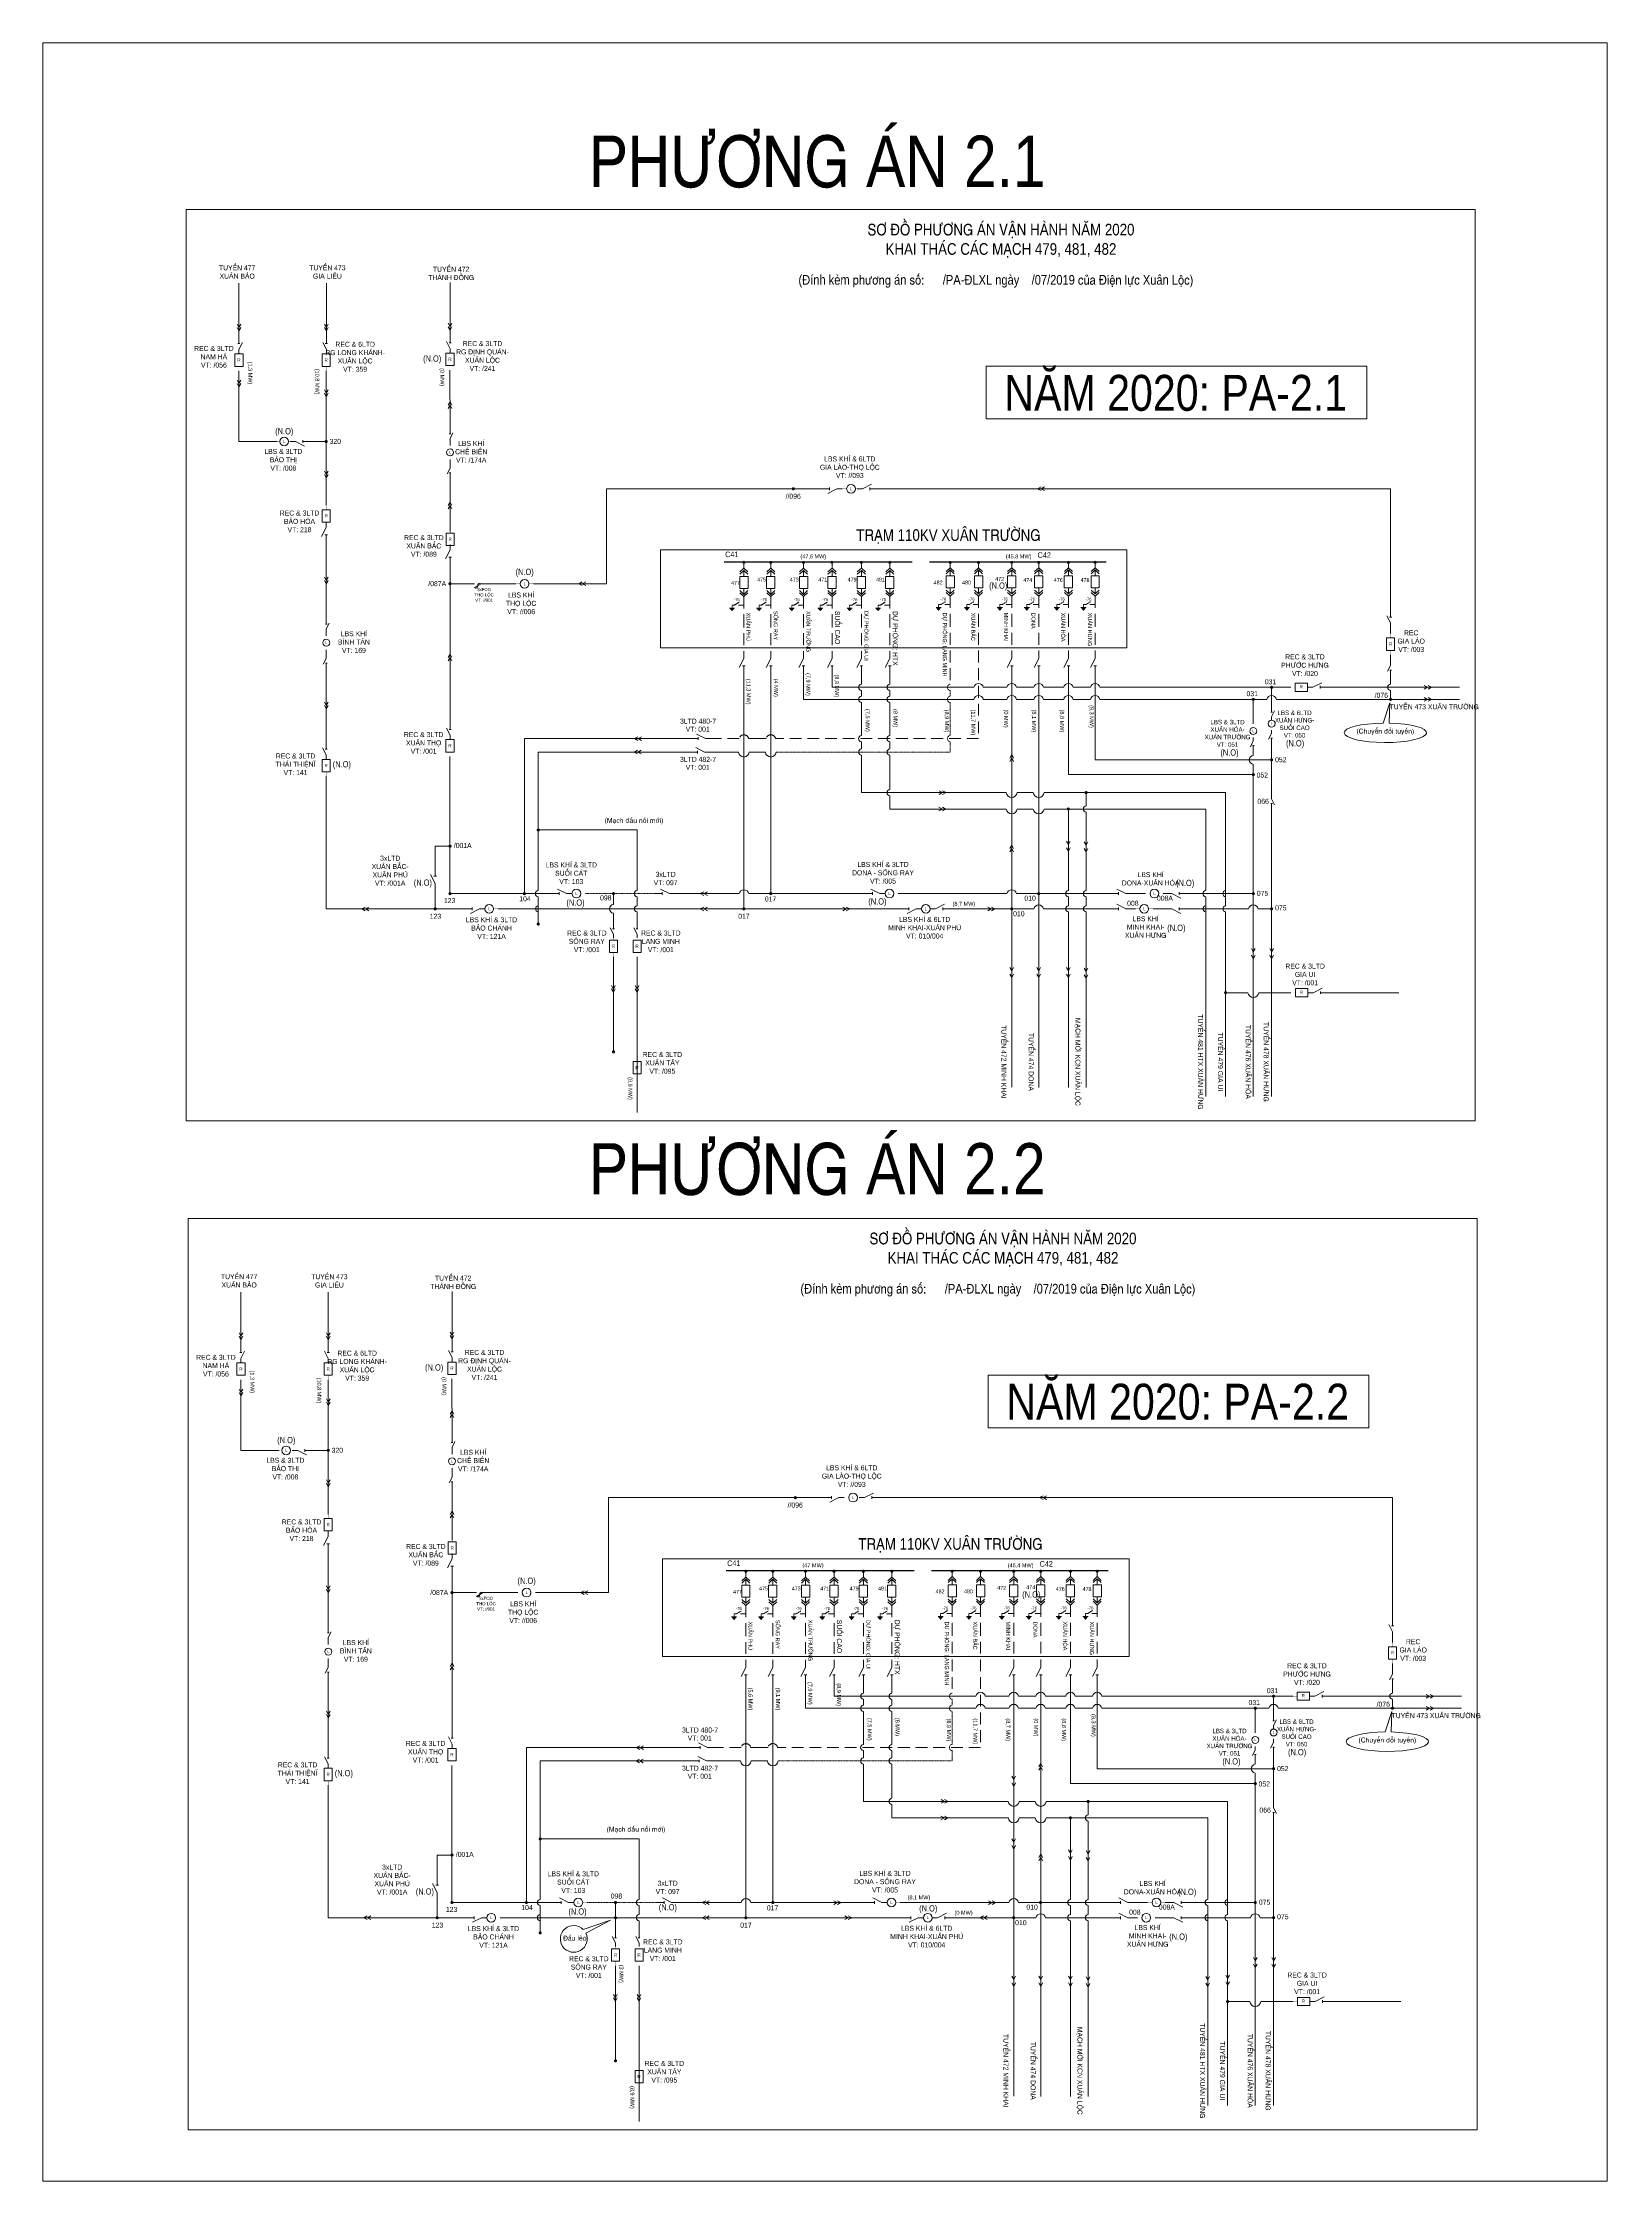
# Model space of a CAD drawing. Header units: inches. Extents: x 2152 to 4977, y -3144 to -873.
# Drawn here: x 2740 to 3403, y -1784 to -878 of the extents above; entities that cross this region are included whole.
import ezdxf
from ezdxf.enums import TextEntityAlignment as Align

# ---------------------------------------------------------------- set-up
doc = ezdxf.new("R2010")
doc.units = ezdxf.units.IN
doc.header["$LTSCALE"] = 0.2
doc.header["$MEASUREMENT"] = 0
doc.linetypes.add('DASHED', pattern=[0.75, 0.5, -0.25])
doc.layers.get('0').update_dxf_attribs({"lineweight": 5})
for name, color, linetype, lineweight in [('Cap ngam', 1, 'DASHED', 15), ('Day 110kV', 4, 'Continuous', 13), ('Day 22kV', 1, 'Continuous', 13), ('Khung', 7, 'Continuous', 13), ('Text', 7, 'Continuous', 9), ('Thiet bi', 3, 'Continuous', 9), ('Tuyen 475', 6, 'Continuous', 13)]:
    doc.layers.add(name, color=color, linetype=linetype, lineweight=lineweight)
doc.styles.add('V-H-C', font='VHELVCN.TTF')
doc.styles.add('V-H-C-B', font='VHELVCB.TTF')

# ---------------------------------------------------------------- blocks, each defined once
blk = doc.blocks.new('MAT CAT')
at = {"color": 0}
for points in [[(-0.97, 5.81), (0, 6.7), (0.97, 5.81)], [(-0.97, 5.28), (0, 6.17), (0.97, 5.28)], [(0, 4.76), (0, 6.17)], [(-0.97, 1.42), (0, 0.53), (0.97, 1.42)], [(-0.97, 0.89), (0, 0), (0.97, 0.89)], [(0, 1.94), (0, 0.53)]]:
    blk.add_lwpolyline(points, dxfattribs=at)
blk.add_lwpolyline([(-0.98, 4.76), (0.98, 4.76), (0.98, 1.94), (-0.98, 1.94)], close=True, dxfattribs=at)
blk = doc.blocks.new('NOI DAT')
at = {"color": 0}
for points in [[(0.6, 0), (-0.6, 0)], [(-0.47, -0.15), (0.47, -0.15)], [(-0.34, -0.31), (0.34, -0.31)], [(-0.21, -0.46), (0.21, -0.46)], [(-0.08, -0.62), (0.08, -0.62)]]:
    blk.add_lwpolyline(points, dxfattribs=at)
blk = doc.blocks.new('DTD MC')
at = {"layer": 'Day 110kV', "color": 1, "linetype": 'DASHED'}
blk.add_lwpolyline([(1377.9, 454.4), (1374.9, 452.5), (1373.3, 452.5), (1373.3, 450.5)], dxfattribs=at)
at = {"layer": 'Thiet bi'}
for points in [[(1373.3, 452.5), (1374.9, 452.5), (1377.9, 454.4)], [(1381.1, 452.5), (1377.5, 452.5)]]:
    blk.add_lwpolyline(points, dxfattribs=at)
at = {"layer": 'Thiet bi', "xscale": 2.809729812779096, "yscale": 2.809729812779096, "zscale": 2.809729812779032}
blk.add_blockref('NOI DAT', (1373.3, 450.5), dxfattribs=at)
blk = doc.blocks.new('ALTD')
at = {"color": 0}
for points in [[(3.38, 1.08), (1.27, 0), (0, 0)], [(2.99, 0.31), (2.99, -0.31)], [(2.99, 0), (4.73, 0)]]:
    blk.add_lwpolyline(points, dxfattribs=at)
blk = doc.blocks.new('FCO')
at = {"color": 0}
blk.add_lwpolyline([(0, 0, 0.707499), (0.8, 0.8, -0.707499), (1.6, 1.6, -5.301682)], format="xyb", dxfattribs=at)
blk.add_lwpolyline([(0, 0), (1.6, 1.6)], dxfattribs=at)

msp = doc.modelspace()

# ---------------------------------------------------------------- linework, layer by layer
at = {"layer": 'Cap ngam', "linetype": 'DASHED', "ltscale": 50, "elevation": 0.2}
for points in [[(3037.29, -1112.18), (3037.29, -1120.23), (3037.29, -1120.23), (3037.29, -1136.16)], [(3048.71, -1112.18), (3048.71, -1120.23), (3048.71, -1120.23), (3048.71, -1136.16)], [(3062.57, -1112.18), (3062.57, -1120.23), (3062.57, -1120.23), (3062.57, -1136.16), (3062.57, -1136.16)], [(3074.63, -1112.18), (3074.63, -1120.23), (3074.63, -1120.23), (3074.63, -1136.16), (3074.63, -1136.16)], [(3087.06, -1112.18), (3087.06, -1120.23), (3087.06, -1120.23), (3087.06, -1136.16), (3087.06, -1136.16)], [(3099.12, -1112.18), (3099.12, -1120.23), (3099.12, -1120.23), (3099.12, -1136.16), (3099.12, -1136.16)], [(3124.69, -1111.99), (3124.69, -1120.05), (3124.69, -1120.05), (3124.69, -1149.3), (3124.69, -1149.3)], [(3136.7, -1111.99), (3136.7, -1120.05), (3136.7, -1120.05), (3136.7, -1172.35)], [(3150.75, -1111.99), (3150.75, -1120.05), (3150.75, -1120.05), (3150.75, -1136.16)], [(3162.18, -1111.99), (3162.18, -1120.05), (3162.18, -1120.05), (3162.18, -1136.16)], [(3174.79, -1111.99), (3174.79, -1120.05), (3174.79, -1120.05), (3174.79, -1136.16)], [(3186.1, -1111.99), (3186.1, -1120.05), (3186.1, -1120.05), (3186.1, -1136.16)], [(3038.13, -1539.6), (3038.13, -1547.65), (3038.13, -1547.65), (3038.13, -1563.58)], [(3049.56, -1539.6), (3049.56, -1547.65), (3049.56, -1547.65), (3049.56, -1563.58)], [(3063.42, -1539.6), (3063.42, -1547.65), (3063.42, -1547.65), (3063.42, -1563.58), (3063.42, -1563.58)], [(3075.48, -1539.6), (3075.48, -1547.65), (3075.48, -1547.65), (3075.48, -1563.58), (3075.48, -1563.58)], [(3087.91, -1539.6), (3087.91, -1547.65), (3087.91, -1547.65), (3087.91, -1563.58), (3087.91, -1563.58)], [(3099.97, -1539.6), (3099.97, -1547.65), (3099.97, -1547.65), (3099.97, -1563.58), (3099.97, -1563.58)], [(3125.54, -1539.42), (3125.54, -1547.47), (3125.54, -1547.47), (3125.54, -1576.72), (3125.54, -1576.72)], [(3137.55, -1539.42), (3137.55, -1547.47), (3137.55, -1547.47), (3137.55, -1599.77)], [(3151.6, -1539.42), (3151.6, -1547.47), (3151.6, -1547.47), (3151.6, -1563.58)], [(3163.03, -1539.41), (3163.03, -1547.47), (3163.03, -1547.47), (3163.03, -1563.58)], [(3175.63, -1539.41), (3175.63, -1547.47), (3175.63, -1547.47), (3175.63, -1563.58)], [(3186.95, -1539.41), (3186.95, -1547.47), (3186.95, -1547.47), (3186.95, -1563.58)]]:
    msp.add_lwpolyline(points, dxfattribs=at)
at = {"layer": 'Cap ngam', "elevation": 0.2}
for points in [[(3124.69, -1149.3), (3124.69, -1149.3, 0.899221), (3124.69, -1151.95)], [(3124.69, -1154.4), (3124.69, -1154.4, 0.899221), (3124.69, -1157.05)], [(3124.69, -1171.03), (3124.69, -1171.03, 0.899221), (3124.69, -1173.68)], [(3125.54, -1576.72), (3125.54, -1576.72, 0.899221), (3125.54, -1579.37)], [(3125.54, -1581.82), (3125.54, -1581.82, 0.899221), (3125.54, -1584.47)], [(3125.54, -1598.45), (3125.54, -1598.45, 0.899221), (3125.54, -1601.1)]]:
    msp.add_lwpolyline(points, format="xyb", dxfattribs=at)
for points in [[(3124.69, -1151.95), (3124.69, -1154.4)], [(3124.69, -1157.05), (3124.69, -1171.03)], [(3124.69, -1173.68), (3124.69, -1178.07), (3050.99, -1178.07)], [(3125.54, -1579.37), (3125.54, -1581.82)], [(3125.54, -1584.47), (3125.54, -1598.45)], [(3125.54, -1601.1), (3125.54, -1605.49), (3051.84, -1605.49)]]:
    msp.add_lwpolyline(points, dxfattribs=at)
at = {"layer": 'Cap ngam', "linetype": 'DASHED', "ltscale": 50, "elevation": 0.2}
for points in [[(3042.1, -1172.35), (3039.34, -1172.35, 0.818695), (3035.31, -1172.35), (3023.27, -1172.35)], [(3136.7, -1172.35), (3050.73, -1172.35, 0.818695), (3046.7, -1172.35), (3042.1, -1172.35)], [(3042.94, -1599.77), (3040.19, -1599.77, 0.818695), (3036.16, -1599.77), (3024.12, -1599.77)], [(3137.55, -1599.77), (3051.58, -1599.77, 0.818695), (3047.54, -1599.77), (3042.94, -1599.77)]]:
    msp.add_lwpolyline(points, format="xyb", dxfattribs=at)
at = {"layer": 'Day 22kV'}
for p, q in [((2823.41, -1002.52, -0.44), (2823.41, -979.45, -0.44)), ((2860.45, -1002.52, -0.44), (2860.45, -979.45, -0.44)), ((2912.87, -1002.22, -0.44), (2912.87, -979.15, -0.44)), ((2860.4, -1073.49, -0.44), (2860.4, -1016.52, -0.44)), ((2912.84, -1041.2, -0.44), (2912.82, -1016.21, -0.44)), ((2912.85, -1048.1, -0.44), (2912.84, -1046.64, -0.44)), ((2912.85, -1056.31, -0.44), (2912.85, -1054.06, -0.44)), ((2912.87, -1084.54, -0.44), (2912.85, -1061.75, -0.44)), ((2860.4, -1128.74, -0.44), (2860.39, -1127.28, -0.44)), ((2860.4, -1136.94, -0.44), (2860.4, -1134.69, -0.44)), ((3074.63, -1144.66, 0.2), (3074.63, -1150.62, 0.2)), ((3150.75, -1144.66, 0.2), (3150.75, -1320.05, 0.2)), ((3162.18, -1144.66, 0.2), (3162.18, -1320.17, 0.2)), ((3074.63, -1150.62, 0.2), (3131.53, -1150.62, 0.2)), ((3074.63, -1155.73, 0.2), (3131.53, -1155.73, 0.2)), ((3190.93, -1150.62, 0.2), (3268.94, -1150.62, 0.2)), ((3253.07, -1166.15, 0.2), (3253.07, -1155.73, 0.2)), ((3284.58, -1150.61, 0.2), (3340.47, -1150.61, 0.2)), ((3260.82, -1174.19, 0.2), (3260.82, -1181.34, 0.2)), ((3182.28, -1195.21, 0.2), (3182.28, -1200.85, 0.2)), ((3174.75, -1202.17, 0.2), (3174.75, -1236.7, 0.2)), ((3182.28, -1203.49, 0.2), (3182.28, -1236.7, 0.2)), ((2906.56, -1236.06, -0.44), (2906.56, -1244.47, -0.44)), ((3162.14, -1238.02, 0.2), (3192.88, -1238.02, 0.2)), ((3174.75, -1239.35, 0.2), (3174.75, -1243.15, 0.2)), ((3182.28, -1239.35, 0.2), (3182.28, -1243.15, 0.2)), ((3201.38, -1238.02, 0.2), (3207.45, -1238.02, 0.2)), ((3214.89, -1238.02, 0.2), (3216.28, -1238.02, 0.2)), ((3224.78, -1238.02, 0.2), (3253.09, -1238.02, 0.2)), ((3037.29, -1244.47, 0.2), (3104.03, -1244.47, 0.2)), ((3124.71, -1244.47, 0.2), (3150.75, -1244.47, 0.2)), ((3174.75, -1245.79, 0.2), (3174.75, -1320.17, 0.2)), ((3182.28, -1245.79, 0.2), (3182.28, -1320.17, 0.2)), ((3201.38, -1244.47, 0.2), (3203.19, -1244.47, 0.2)), ((3210.63, -1244.47, 0.2), (3216.28, -1244.47, 0.2)), ((2982.08, -1264.81, -0.44), (2982.08, -1305.06, -0.44)), ((2992.06, -1264.81, -0.44), (2992.06, -1330.74, -0.44)), ((3241.37, -1279.99, 0.2), (3250.81, -1279.99, 0.2)), ((3255.37, -1279.99, 0.2), (3269.01, -1279.99, 0.2)), ((3284.64, -1279.98, 0.2), (3314.73, -1279.99, 0.2)), ((2824.25, -1429.94, -0.44), (2824.25, -1406.87, -0.44)), ((2861.29, -1429.94, -0.44), (2861.29, -1406.87, -0.44)), ((2913.72, -1429.64, -0.44), (2913.72, -1406.57, -0.44)), ((2861.25, -1500.91, -0.44), (2861.25, -1443.94, -0.44)), ((2913.69, -1468.62, -0.44), (2913.67, -1443.64, -0.44)), ((2913.7, -1475.52, -0.44), (2913.69, -1474.06, -0.44)), ((2913.7, -1483.73, -0.44), (2913.69, -1481.48, -0.44)), ((2913.72, -1511.96, -0.44), (2913.7, -1489.17, -0.44)), ((2861.25, -1556.16, -0.44), (2861.24, -1554.7, -0.44)), ((2861.24, -1564.36, -0.44), (2861.24, -1562.11, -0.44)), ((3075.48, -1572.08, 0.2), (3075.48, -1578.04, 0.2)), ((3151.6, -1572.08, 0.2), (3151.6, -1747.47, 0.2)), ((3163.03, -1572.08, 0.2), (3163.03, -1747.59, 0.2)), ((3075.48, -1578.04, 0.2), (3132.38, -1578.04, 0.2)), ((3075.48, -1583.15, 0.2), (3132.38, -1583.15, 0.2)), ((3191.78, -1578.04, 0.2), (3269.79, -1578.04, 0.2)), ((3253.92, -1593.57, 0.2), (3253.92, -1583.15, 0.2)), ((3285.42, -1578.03, 0.2), (3341.32, -1578.03, 0.2)), ((3261.67, -1601.61, 0.2), (3261.67, -1608.76, 0.2)), ((3175.6, -1629.59, 0.2), (3175.6, -1664.12, 0.2)), ((3183.13, -1622.63, 0.2), (3183.13, -1628.27, 0.2)), ((3183.13, -1630.92, 0.2), (3183.13, -1664.12, 0.2)), ((2907.4, -1663.48, -0.44), (2907.4, -1671.89, -0.44)), ((2982.93, -1678.2, -0.44), (2982.93, -1665.44, -0.44)), ((3162.99, -1665.44, 0.2), (3193.73, -1665.44, 0.2)), ((3175.6, -1666.77, 0.2), (3175.6, -1670.57, 0.2)), ((3183.13, -1666.77, 0.2), (3183.13, -1670.57, 0.2)), ((3202.23, -1665.44, 0.2), (3208.3, -1665.44, 0.2)), ((3215.74, -1665.44, 0.2), (3217.12, -1665.44, 0.2)), ((3225.62, -1665.44, 0.2), (3253.93, -1665.44, 0.2)), ((3038.13, -1671.89, 0.2), (3104.87, -1671.89, 0.2)), ((3125.55, -1671.89, 0.2), (3151.6, -1671.89, 0.2)), ((3175.6, -1673.22, 0.2), (3175.6, -1747.59, 0.2)), ((3183.13, -1673.22, 0.2), (3183.13, -1747.59, 0.2)), ((3202.23, -1671.89, 0.2), (3204.04, -1671.89, 0.2)), ((3211.48, -1671.89, 0.2), (3217.12, -1671.89, 0.2)), ((2982.93, -1692.23, -0.44), (2982.93, -1732.48, -0.44)), ((2992.9, -1692.23, -0.44), (2992.9, -1758.16, -0.44)), ((3242.21, -1707.41, 0.2), (3251.65, -1707.41, 0.2)), ((3256.21, -1707.41, 0.2), (3269.85, -1707.41, 0.2)), ((3285.49, -1707.4, 0.2), (3315.57, -1707.41, 0.2))]:
    msp.add_line(p, q, dxfattribs=at)
for points in [[(2801.12, -948.24), (3347.12, -948.24), (3347.12, -1334.34), (2801.12, -1334.34)], [(2801.97, -1375.66), (3347.97, -1375.66), (3347.97, -1761.76), (2801.97, -1761.76)]]:
    msp.add_lwpolyline(points, close=True, dxfattribs=at)
for points, elevation in [([(2823.45, -1016.52), (2823.45, -1046.47), (2839.61, -1046.47)], -0.44), ([(2853.67, -1046.47), (2860.4, -1046.47)], -0.44), ([(3070.46, -1066.5), (2979.12, -1066.5), (2979.12, -1106.74), (2948.16, -1106.74)], 0.2), ([(3311.21, -1118.34), (3311.21, -1066.5), (3093.76, -1066.5)], 0.2), ([(3037.29, -1100.14), (3037.29, -1097.68)], 0.2), ([(3048.71, -1100.14), (3048.71, -1097.68)], 0.2), ([(3062.57, -1100.14), (3062.57, -1097.68)], 0.2), ([(3074.63, -1100.14), (3074.63, -1097.68)], 0.2), ([(3087.06, -1100.14), (3087.06, -1097.68)], 0.2), ([(3099.12, -1100.14), (3099.12, -1097.68)], 0.2), ([(3124.69, -1099.95), (3124.69, -1097.5)], 0.2), ([(3136.7, -1099.95), (3136.7, -1097.5)], 0.2), ([(3150.75, -1099.95), (3150.75, -1097.5)], 0.2), ([(3162.18, -1099.95), (3162.18, -1097.49)], 0.2), ([(3174.79, -1099.95), (3174.79, -1097.49)], 0.2), ([(3186.1, -1099.95), (3186.1, -1097.49)], 0.2), ([(2912.87, -1106.74), (2923.26, -1106.74)], 0.2), ([(2925.97, -1106.74), (2940.72, -1106.74)], 0.2), ([(3311.21, -1127.81), (3311.26, -1125.14)], 0.2), ([(3037.29, -1144.66), (3037.29, -1244.47), (2933.19, -1244.47)], 0.2), ([(3062.57, -1144.66), (3062.57, -1155.73), (3074.63, -1155.73)], 0.2), ([(3099.12, -1144.66), (3099.12, -1149.3)], 0.2), ([(3174.79, -1144.66), (3174.79, -1187.62), (3253.09, -1187.62), (3253.09, -1323.99)], 0.2), ([(3186.1, -1144.66), (3186.1, -1181.34), (3260.82, -1181.34), (3260.82, -1196.46)], 0.2), ([(3087.06, -1157.05), (3087.06, -1171.03)], 0.2), ([(3099.12, -1151.95), (3099.12, -1154.4)], 0.2), ([(3099.12, -1157.05), (3099.12, -1171.03)], 0.2), ([(3014.77, -1172.35), (2944.33, -1172.35), (2944.33, -1238.02)], 0.2), ([(3087.06, -1173.68), (3087.06, -1176.74)], 0.2), ([(3099.12, -1173.68), (3099.12, -1176.74)], 0.2), ([(2956, -1238.02), (2912.82, -1238.02), (2912.82, -1179.93)], 0.2), ([(3014.47, -1178.07), (2950.21, -1178.07), (2950.21, -1236.7)], 0.2), ([(3035.01, -1178.07), (3022.97, -1178.07)], 0.2), ([(3046.43, -1178.07), (3039.57, -1178.07)], 0.2), ([(3099.12, -1179.39), (3099.12, -1193.88)], 0.2), ([(2919.13, -1244.47), (2860.35, -1244.47), (2860.35, -1188.31)], 0.2), ([(3164.46, -1195.21), (3241.37, -1195.21), (3241.37, -1229.16), (3241.37, -1243.15)], 0.2), ([(3099.12, -1196.53), (3099.12, -1202.17), (3148.47, -1202.17)], 0.2), ([(3153.03, -1202.17), (3159.9, -1202.17)], 0.2), ([(3164.46, -1202.17), (3232.95, -1202.17), (3232.95, -1236.7)], 0.2), ([(3260.82, -1201.9), (3260.82, -1323.99)], 0.2), ([(2950.21, -1211.06), (2992.06, -1211.06), (2992.06, -1236.7)], -0.44), ([(2906.56, -1227.56), (2906.56, -1217.92), (2912.82, -1217.92)], -0.44), ([(2950.21, -1239.35), (2950.21, -1250.9)], 0.2), ([(2992.06, -1239.35), (2992.06, -1243.15)], -0.44), ([(3088.62, -1238.02), (3048.71, -1238.02)], 0.2), ([(3232.95, -1239.35), (3232.95, -1323.99)], 0.2), ([(2992.06, -1245.79), (2992.06, -1250.78)], -0.44), ([(3241.37, -1245.79), (3241.37, -1323.99)], 0.2), ([(2824.3, -1443.94), (2824.3, -1473.89), (2840.46, -1473.89)], -0.44), ([(2854.52, -1473.89), (2861.25, -1473.89)], -0.44), ([(3071.31, -1493.92), (2979.96, -1493.92), (2979.96, -1534.16), (2949.01, -1534.16)], 0.2), ([(3312.05, -1545.76), (3312.05, -1493.92), (3094.61, -1493.92)], 0.2), ([(3038.13, -1527.56), (3038.13, -1525.1)], 0.2), ([(3049.56, -1527.56), (3049.56, -1525.1)], 0.2), ([(3063.42, -1527.56), (3063.42, -1525.1)], 0.2), ([(3075.48, -1527.56), (3075.48, -1525.1)], 0.2), ([(3087.91, -1527.56), (3087.91, -1525.1)], 0.2), ([(3099.97, -1527.56), (3099.97, -1525.1)], 0.2), ([(3125.54, -1527.37), (3125.54, -1524.92)], 0.2), ([(3137.54, -1527.37), (3137.54, -1524.92)], 0.2), ([(3151.6, -1527.37), (3151.6, -1524.92)], 0.2), ([(3163.03, -1527.37), (3163.03, -1524.91)], 0.2), ([(3175.63, -1527.37), (3175.63, -1524.91)], 0.2), ([(3186.95, -1527.37), (3186.95, -1524.91)], 0.2), ([(2913.72, -1534.16), (2924.1, -1534.16)], 0.2), ([(2926.82, -1534.16), (2941.57, -1534.16)], 0.2), ([(3312.05, -1555.23), (3312.1, -1552.56)], 0.2), ([(3038.13, -1572.08), (3038.13, -1671.89), (2934.04, -1671.89)], 0.2), ([(3063.42, -1572.08), (3063.42, -1583.15), (3075.48, -1583.15)], 0.2), ([(3099.97, -1572.08), (3099.97, -1576.72)], 0.2), ([(3175.63, -1572.08), (3175.63, -1615.04), (3253.93, -1615.04), (3253.93, -1751.41)], 0.2), ([(3186.95, -1572.08), (3186.95, -1608.76), (3261.67, -1608.76), (3261.67, -1623.88)], 0.2), ([(3087.91, -1584.47), (3087.91, -1598.45)], 0.2), ([(3099.97, -1579.37), (3099.97, -1581.82)], 0.2), ([(3099.97, -1584.47), (3099.97, -1598.45)], 0.2), ([(3015.62, -1599.77), (2945.17, -1599.77), (2945.17, -1665.44)], 0.2), ([(3087.91, -1601.1), (3087.91, -1604.16)], 0.2), ([(3099.97, -1601.1), (3099.97, -1604.16)], 0.2), ([(2956.84, -1665.44), (2913.67, -1665.44), (2913.67, -1607.35)], 0.2), ([(3015.31, -1605.49), (2951.05, -1605.49), (2951.05, -1664.12)], 0.2), ([(3035.85, -1605.49), (3023.81, -1605.49)], 0.2), ([(3047.28, -1605.49), (3040.41, -1605.49)], 0.2), ([(3099.97, -1606.81), (3099.97, -1621.3)], 0.2), ([(2919.98, -1671.89), (2861.2, -1671.89), (2861.2, -1615.73)], 0.2), ([(3099.97, -1623.95), (3099.97, -1629.59), (3149.32, -1629.59)], 0.2), ([(3153.88, -1629.59), (3160.75, -1629.59)], 0.2), ([(3165.31, -1622.63), (3242.21, -1622.63), (3242.21, -1656.58), (3242.21, -1670.57)], 0.2), ([(3165.31, -1629.59), (3233.79, -1629.59), (3233.79, -1664.12)], 0.2), ([(3261.67, -1629.32), (3261.67, -1751.41)], 0.2), ([(2951.05, -1638.48), (2992.9, -1638.48), (2992.9, -1664.12)], -0.44), ([(2907.4, -1654.98), (2907.4, -1645.34), (2913.67, -1645.34)], -0.44), ([(2951.05, -1666.77), (2951.05, -1678.32)], 0.2), ([(2992.9, -1666.77), (2992.9, -1670.57)], -0.44), ([(3089.47, -1665.44), (3049.56, -1665.44)], 0.2), ([(3233.79, -1666.77), (3233.79, -1751.41)], 0.2), ([(2992.9, -1673.22), (2992.9, -1678.2)], -0.44), ([(3242.21, -1673.22), (3242.21, -1751.41)], 0.2)]:
    msp.add_lwpolyline(points, dxfattribs=dict(at, elevation=elevation))
at = {"layer": 'Day 22kV', "const_width": 0.647}
for points, elevation in [([(2860.4, -1046.13, 1), (2860.4, -1046.8, 1), (2860.4, -1046.13, 2.414214)], -0.44), ([(3058.24, -1066.16, 1), (3058.24, -1066.83, 1), (3058.24, -1066.16, 2.414214)], 0.2), ([(2912.82, -1106.4, 1), (2912.82, -1107.07, 1), (2912.82, -1106.4, 2.414214)], 0.2), ([(3260.82, -1150.29, 1), (3260.82, -1150.96, 1), (3260.82, -1150.29, 2.414214)], 0.2), ([(3253.07, -1155.39, 1), (3253.07, -1156.06, 1), (3253.07, -1155.39, 2.414214)], 0.2), ([(3311.21, -1155.39, 1), (3311.21, -1156.06, 1), (3311.21, -1155.39, 2.414214)], 0.2), ([(3260.82, -1181, 1), (3260.82, -1181.67, 1), (3260.82, -1181, 2.414214)], 0.2), ([(3182.28, -1194.87, 1), (3182.28, -1195.54, 1), (3182.28, -1194.87, 2.414214)], 0.2), ([(3253.09, -1187.29, 1), (3253.09, -1187.96, 1), (3253.09, -1187.29, 2.414214)], 0.2), ([(3174.75, -1201.84, 1), (3174.75, -1202.5, 1), (3174.75, -1201.84, 2.414214)], 0.2), ([(2950.21, -1210.73, 1), (2950.21, -1211.4, 1), (2950.21, -1210.73, 2.414214)], -0.44), ([(2912.82, -1217.58, 1), (2912.82, -1218.25, 1), (2912.82, -1217.58, 2.414214)], -0.44), ([(2912.82, -1237.69, 1), (2912.82, -1238.36, 1), (2912.82, -1237.69, 2.414214)], 0.2), ([(2944.33, -1237.69, 1), (2944.33, -1238.36, 1), (2944.33, -1237.69, 2.414214)], -0.44), ([(2982.08, -1237.69, 1), (2982.08, -1238.36, 1), (2982.08, -1237.69, 2.414214)], -0.44), ([(3048.71, -1237.69, 1), (3048.71, -1238.36, 1), (3048.71, -1237.69, 2.414214)], 0.2), ([(3162.14, -1237.69, 1), (3162.14, -1238.36, 1), (3162.14, -1237.69, 2.414214)], 0.2), ([(3253.09, -1237.69, 1), (3253.09, -1238.36, 1), (3253.09, -1237.69, 2.414214)], 0.2), ([(2906.56, -1244.14, 1), (2906.56, -1244.8, 1), (2906.56, -1244.14, 2.414214)], -0.44), ([(2950.21, -1250.56, 1), (2950.21, -1251.23, 1), (2950.21, -1250.56, 2.414214)], -0.44), ([(3037.29, -1244.14, 1), (3037.29, -1244.8, 1), (3037.29, -1244.14, 2.414214)], 0.2), ([(3150.75, -1244.14, 1), (3150.75, -1244.8, 1), (3150.75, -1244.14, 2.414214)], 0.2), ([(3260.82, -1244.14, 1), (3260.82, -1244.8, 1), (3260.82, -1244.14, 2.414214)], 0.2), ([(3241.37, -1279.65, 1), (3241.37, -1280.32, 1), (3241.37, -1279.65, 2.414214)], 0.2), ([(2982.08, -1304.72, 1), (2982.08, -1305.39, 1), (2982.08, -1304.72, 2.414214)], -1.08), ([(2861.25, -1473.56, 1), (2861.25, -1474.22, 1), (2861.25, -1473.56, 2.414214)], -0.44), ([(3059.09, -1493.59, 1), (3059.09, -1494.25, 1), (3059.09, -1493.59, 2.414214)], 0.2), ([(2913.67, -1533.82, 1), (2913.67, -1534.49, 1), (2913.67, -1533.82, 2.414214)], 0.2), ([(3253.92, -1582.81, 1), (3253.92, -1583.48, 1), (3253.92, -1582.81, 2.414214)], 0.2), ([(3261.67, -1577.71, 1), (3261.67, -1578.38, 1), (3261.67, -1577.71, 2.414214)], 0.2), ([(3312.05, -1582.81, 1), (3312.05, -1583.48, 1), (3312.05, -1582.81, 2.414214)], 0.2), ([(3261.67, -1608.42, 1), (3261.67, -1609.09, 1), (3261.67, -1608.42, 2.414214)], 0.2), ([(3253.93, -1614.71, 1), (3253.93, -1615.38, 1), (3253.93, -1614.71, 2.414214)], 0.2), ([(3175.6, -1629.26, 1), (3175.6, -1629.92, 1), (3175.6, -1629.26, 2.414214)], 0.2), ([(3183.13, -1622.29, 1), (3183.13, -1622.96, 1), (3183.13, -1622.29, 2.414214)], 0.2), ([(2951.05, -1638.15, 1), (2951.05, -1638.82, 1), (2951.05, -1638.15, 2.414214)], -0.44), ([(2913.67, -1645, 1), (2913.67, -1645.67, 1), (2913.67, -1645, 2.414214)], -0.44), ([(2913.67, -1665.11, 1), (2913.67, -1665.78, 1), (2913.67, -1665.11, 2.414214)], 0.2), ([(2945.17, -1665.11, 1), (2945.17, -1665.78, 1), (2945.17, -1665.11, 2.414214)], -0.44), ([(2982.93, -1665.11, 1), (2982.93, -1665.78, 1), (2982.93, -1665.11, 2.414214)], -0.44), ([(3049.56, -1665.11, 1), (3049.56, -1665.78, 1), (3049.56, -1665.11, 2.414214)], 0.2), ([(3162.99, -1665.11, 1), (3162.99, -1665.78, 1), (3162.99, -1665.11, 2.414214)], 0.2), ([(3253.93, -1665.11, 1), (3253.93, -1665.78, 1), (3253.93, -1665.11, 2.414214)], 0.2), ([(2907.4, -1671.56, 1), (2907.4, -1672.22, 1), (2907.4, -1671.56, 2.414214)], -0.44), ([(2982.93, -1671.56, 1), (2982.93, -1672.22, 1), (2982.93, -1671.56, 2.414214)], -0.44), ([(3038.13, -1671.56, 1), (3038.13, -1672.22, 1), (3038.13, -1671.56, 2.414214)], 0.2), ([(3151.6, -1671.56, 1), (3151.6, -1672.22, 1), (3151.6, -1671.56, 2.414214)], 0.2), ([(3261.67, -1671.56, 1), (3261.67, -1672.22, 1), (3261.67, -1671.56, 2.414214)], 0.2), ([(2951.05, -1677.98, 1), (2951.05, -1678.65, 1), (2951.05, -1677.98, 2.414214)], -0.44), ([(3242.21, -1707.07, 1), (3242.21, -1707.74, 1), (3242.21, -1707.07, 2.414214)], 0.2), ([(2982.93, -1732.14, 1), (2982.93, -1732.81, 1), (2982.93, -1732.14, 2.414214)], -1.08)]:
    msp.add_lwpolyline(points, format="xyb", dxfattribs=dict(at, elevation=elevation))
at = {"layer": 'Day 22kV', "const_width": 0.539, "elevation": 0.2}
for points in [[(3028.93, -1097.49), (3108.69, -1097.49)], [(3029.78, -1524.91), (3109.54, -1524.91)]]:
    msp.add_lwpolyline(points, dxfattribs=at)
at = {"layer": 'Day 22kV', "color": 2, "const_width": 0.647, "elevation": 0.2}
for points in [[(3037.29, -1097.35, 1), (3037.29, -1098.01, 1), (3037.29, -1097.35, 2.414214)], [(3048.71, -1097.35, 1), (3048.71, -1098.01, 1), (3048.71, -1097.35, 2.414214)], [(3062.57, -1097.35, 1), (3062.57, -1098.01, 1), (3062.57, -1097.35, 2.414214)], [(3074.63, -1097.35, 1), (3074.63, -1098.01, 1), (3074.63, -1097.35, 2.414214)], [(3087.06, -1097.35, 1), (3087.06, -1098.01, 1), (3087.06, -1097.35, 2.414214)], [(3099.12, -1097.35, 1), (3099.12, -1098.01, 1), (3099.12, -1097.35, 2.414214)], [(3038.13, -1524.77, 1), (3038.13, -1525.43, 1), (3038.13, -1524.77, 2.414214)], [(3049.56, -1524.77, 1), (3049.56, -1525.43, 1), (3049.56, -1524.77, 2.414214)], [(3063.42, -1524.77, 1), (3063.42, -1525.43, 1), (3063.42, -1524.77, 2.414214)], [(3075.48, -1524.77, 1), (3075.48, -1525.43, 1), (3075.48, -1524.77, 2.414214)], [(3087.91, -1524.77, 1), (3087.91, -1525.43, 1), (3087.91, -1524.77, 2.414214)], [(3099.97, -1524.77, 1), (3099.97, -1525.43, 1), (3099.97, -1524.77, 2.414214)]]:
    msp.add_lwpolyline(points, format="xyb", dxfattribs=at)
at = {"layer": 'Day 22kV', "color": 5, "const_width": 0.539, "elevation": 0.2}
for points in [[(3115.87, -1097.49), (3190.83, -1097.49)], [(3116.72, -1524.91), (3191.68, -1524.91)]]:
    msp.add_lwpolyline(points, dxfattribs=at)
at = {"layer": 'Day 22kV', "color": 5, "const_width": 0.647, "elevation": 0.2}
for points in [[(3124.69, -1097.35, 1), (3124.69, -1098.01, 1), (3124.69, -1097.35, 2.414214)], [(3136.7, -1097.35, 1), (3136.7, -1098.01, 1), (3136.7, -1097.35, 2.414214)], [(3150.75, -1097.35, 1), (3150.75, -1098.01, 1), (3150.75, -1097.35, 2.414214)], [(3162.18, -1097.35, 1), (3162.18, -1098.01, 1), (3162.18, -1097.35, 2.414214)], [(3174.79, -1097.35, 1), (3174.79, -1098.01, 1), (3174.79, -1097.35, 2.414214)], [(3186.1, -1097.35, 1), (3186.1, -1098.01, 1), (3186.1, -1097.35, 2.414214)], [(3125.54, -1524.77, 1), (3125.54, -1525.43, 1), (3125.54, -1524.77, 2.414214)], [(3137.54, -1524.77, 1), (3137.54, -1525.43, 1), (3137.54, -1524.77, 2.414214)], [(3151.6, -1524.77, 1), (3151.6, -1525.43, 1), (3151.6, -1524.77, 2.414214)], [(3163.03, -1524.77, 1), (3163.03, -1525.43, 1), (3163.03, -1524.77, 2.414214)], [(3175.63, -1524.77, 1), (3175.63, -1525.43, 1), (3175.63, -1524.77, 2.414214)], [(3186.95, -1524.77, 1), (3186.95, -1525.43, 1), (3186.95, -1524.77, 2.414214)]]:
    msp.add_lwpolyline(points, format="xyb", dxfattribs=at)
at = {"layer": 'Day 22kV'}
for points, elevation in [([(3048.71, -1144.66), (3048.71, -1238.02), (3039.34, -1238.02, 0.818695), (3035.31, -1238.02), (3008.13, -1238.02)], 0.2), ([(3087.06, -1144.66), (3087.06, -1149.29, 0.899221), (3087.06, -1151.94), (3087.06, -1154.4)], 0.2), ([(3099.12, -1149.3), (3099.12, -1149.3, 0.899221), (3099.12, -1151.95)], 0.2), ([(3142.96, -1150.62), (3138.71, -1150.62, 0.818695), (3134.68, -1150.62), (3131.53, -1150.62)], 0.2), ([(3157.01, -1150.62), (3152.77, -1150.62, 0.818695), (3148.74, -1150.62), (3142.96, -1150.62)], 0.2), ([(3167.89, -1150.62), (3164.2, -1150.62, 0.818695), (3160.17, -1150.62), (3157.01, -1150.62)], 0.2), ([(3180.93, -1150.62), (3176.8, -1150.62, 0.818695), (3172.77, -1150.62), (3167.89, -1150.62)], 0.2), ([(3190.93, -1150.62), (3188.12, -1150.62, 0.818695), (3184.09, -1150.62), (3180.93, -1150.62)], 0.2), ([(3311.21, -1149.29), (3311.21, -1149.29, 0.899221), (3311.21, -1151.94)], 0.2), ([(3087.06, -1154.4), (3087.06, -1154.4, 0.899221), (3087.06, -1157.05)], 0.2), ([(3099.12, -1154.4), (3099.12, -1154.4, 0.899221), (3099.12, -1157.05)], 0.2), ([(3142.96, -1155.73), (3138.71, -1155.73, 0.818695), (3134.68, -1155.73), (3131.53, -1155.73)], 0.2), ([(3157.01, -1155.73), (3152.77, -1155.73, 0.818695), (3148.74, -1155.73), (3142.96, -1155.73)], 0.2), ([(3167.89, -1155.73), (3164.2, -1155.73, 0.818695), (3160.17, -1155.73), (3157.01, -1155.73)], 0.2), ([(3180.93, -1155.73), (3176.8, -1155.73, 0.818695), (3172.77, -1155.73), (3167.89, -1155.73)], 0.2), ([(3255.65, -1155.73), (3188.12, -1155.73, 0.818695), (3184.09, -1155.73), (3180.93, -1155.73)], 0.2), ([(3340.47, -1155.73), (3262.84, -1155.73, 0.818695), (3258.8, -1155.73), (3255.65, -1155.73)], 0.2), ([(3087.06, -1171.03), (3087.06, -1171.03, 0.899221), (3087.06, -1173.68)], 0.2), ([(3087.06, -1176.74), (3087.06, -1176.74, 0.899221), (3087.06, -1179.39)], 0.2), ([(3099.12, -1171.03), (3099.12, -1171.03, 0.899221), (3099.12, -1173.68)], 0.2), ([(3099.12, -1176.74), (3099.12, -1176.74, 0.899221), (3099.12, -1179.39)], 0.2), ([(3035.01, -1178.07), (3035.01, -1178.07, 0.907624), (3039.57, -1178.07), (3039.57, -1178.07)], 0.2), ([(3046.43, -1178.07), (3046.43, -1178.07, 0.907624), (3050.99, -1178.07), (3050.99, -1178.07)], 0.2), ([(3087.06, -1179.39), (3087.06, -1195.21), (3148.46, -1195.21, 0.907624), (3153.02, -1195.21), (3159.9, -1195.21)], 0.2), ([(3099.12, -1193.88), (3099.12, -1193.88, 0.899221), (3099.12, -1196.53)], 0.2), ([(3159.9, -1195.21), (3159.9, -1195.21, 0.907624), (3164.46, -1195.21), (3164.46, -1195.21)], 0.2), ([(3148.47, -1202.17), (3148.47, -1202.17, 0.907624), (3153.03, -1202.17), (3153.03, -1202.17)], 0.2), ([(3159.9, -1202.17), (3159.9, -1202.17, 0.907624), (3164.46, -1202.17), (3164.46, -1202.17)], 0.2), ([(3182.28, -1200.85), (3182.28, -1200.85, 0.899221), (3182.28, -1203.49)], 0.2), ([(2950.21, -1236.7), (2950.21, -1236.7, 0.899221), (2950.21, -1239.35)], 0.2), ([(2992.06, -1236.7), (2992.06, -1236.7, 0.899221), (2992.06, -1239.35)], -0.44), ([(3162.14, -1238.02), (3162.14, -1238.02), (3152.77, -1238.02, 0.818695), (3148.74, -1238.02), (3102.68, -1238.02)], 0.2), ([(3174.75, -1236.7), (3174.75, -1236.7, 0.899221), (3174.75, -1239.35)], 0.2), ([(3182.28, -1236.7), (3182.28, -1236.7, 0.899221), (3182.28, -1239.35)], 0.2), ([(3232.95, -1236.7), (3232.95, -1236.7, 0.899221), (3232.95, -1239.35)], 0.2), ([(3241.37, -1236.7), (3241.37, -1236.7, 0.899221), (3241.37, -1239.35)], 0.2), ([(2950.21, -1243.15), (2950.21, -1243.15, 0.899221), (2950.21, -1245.79)], 0.2), ([(2992.06, -1243.15), (2992.06, -1243.15, 0.899221), (2992.06, -1245.79)], -0.44), ([(3192.88, -1244.47), (3192.88, -1244.47), (3164.2, -1244.47, 0.818695), (3160.17, -1244.47), (3150.75, -1244.47)], 0.2), ([(3174.75, -1243.15), (3174.75, -1243.15, 0.899221), (3174.75, -1245.79)], 0.2), ([(3182.28, -1243.15), (3182.28, -1243.15, 0.899221), (3182.28, -1245.79)], 0.2), ([(3260.82, -1244.47), (3260.82, -1244.47), (3255.1, -1244.47, 0.818695), (3251.07, -1244.47), (3224.78, -1244.47)], 0.2), ([(3232.95, -1243.15), (3232.95, -1243.15, 0.899221), (3232.95, -1245.79)], 0.2), ([(3241.37, -1243.15), (3241.37, -1243.15, 0.899221), (3241.37, -1245.79)], 0.2), ([(3250.81, -1279.99), (3250.81, -1279.99, 0.907624), (3255.37, -1279.99), (3255.37, -1279.99)], 0.2), ([(3049.56, -1572.08), (3049.56, -1665.44), (3040.19, -1665.44, 0.818695), (3036.16, -1665.44), (3008.98, -1665.44)], 0.2), ([(3087.91, -1572.08), (3087.91, -1576.71, 0.899221), (3087.91, -1579.36), (3087.91, -1581.82)], 0.2), ([(3143.81, -1578.04), (3139.56, -1578.04, 0.818695), (3135.53, -1578.04), (3132.38, -1578.04)], 0.2), ([(3157.86, -1578.04), (3153.62, -1578.04, 0.818695), (3149.58, -1578.04), (3143.81, -1578.04)], 0.2), ([(3168.74, -1578.04), (3165.04, -1578.04, 0.818695), (3161.01, -1578.04), (3157.86, -1578.04)], 0.2), ([(3181.78, -1578.04), (3177.65, -1578.04, 0.818695), (3173.62, -1578.04), (3168.74, -1578.04)], 0.2), ([(3191.78, -1578.04), (3188.96, -1578.04, 0.818695), (3184.93, -1578.04), (3181.78, -1578.04)], 0.2), ([(3087.91, -1581.82), (3087.91, -1581.82, 0.899221), (3087.91, -1584.47)], 0.2), ([(3099.97, -1576.72), (3099.97, -1576.72, 0.899221), (3099.97, -1579.37)], 0.2), ([(3099.97, -1581.82), (3099.97, -1581.82, 0.899221), (3099.97, -1584.47)], 0.2), ([(3143.81, -1583.15), (3139.56, -1583.15, 0.818695), (3135.53, -1583.15), (3132.38, -1583.15)], 0.2), ([(3157.86, -1583.15), (3153.62, -1583.15, 0.818695), (3149.58, -1583.15), (3143.81, -1583.15)], 0.2), ([(3168.74, -1583.15), (3165.04, -1583.15, 0.818695), (3161.01, -1583.15), (3157.86, -1583.15)], 0.2), ([(3181.78, -1583.15), (3177.65, -1583.15, 0.818695), (3173.62, -1583.15), (3168.74, -1583.15)], 0.2), ([(3256.5, -1583.15), (3188.96, -1583.15, 0.818695), (3184.93, -1583.15), (3181.78, -1583.15)], 0.2), ([(3341.32, -1583.15), (3263.68, -1583.15, 0.818695), (3259.65, -1583.15), (3256.5, -1583.15)], 0.2), ([(3312.05, -1576.71), (3312.05, -1576.71, 0.899221), (3312.05, -1579.36)], 0.2), ([(3087.91, -1598.45), (3087.91, -1598.45, 0.899221), (3087.91, -1601.1)], 0.2), ([(3099.97, -1598.45), (3099.97, -1598.45, 0.899221), (3099.97, -1601.1)], 0.2), ([(3035.85, -1605.49), (3035.85, -1605.49, 0.907624), (3040.41, -1605.49), (3040.41, -1605.49)], 0.2), ([(3047.28, -1605.49), (3047.28, -1605.49, 0.907624), (3051.84, -1605.49), (3051.84, -1605.49)], 0.2), ([(3087.91, -1604.16), (3087.91, -1604.16, 0.899221), (3087.91, -1606.81)], 0.2), ([(3087.91, -1606.81), (3087.91, -1622.63), (3149.31, -1622.63, 0.907624), (3153.87, -1622.63), (3160.75, -1622.63)], 0.2), ([(3099.97, -1604.16), (3099.97, -1604.16, 0.899221), (3099.97, -1606.81)], 0.2), ([(3099.97, -1621.3), (3099.97, -1621.3, 0.899221), (3099.97, -1623.95)], 0.2), ([(3149.32, -1629.59), (3149.32, -1629.59, 0.907624), (3153.88, -1629.59), (3153.88, -1629.59)], 0.2), ([(3160.75, -1622.63), (3160.75, -1622.63, 0.907624), (3165.31, -1622.63), (3165.31, -1622.63)], 0.2), ([(3160.75, -1629.59), (3160.75, -1629.59, 0.907624), (3165.31, -1629.59), (3165.31, -1629.59)], 0.2), ([(3183.13, -1628.27), (3183.13, -1628.27, 0.899221), (3183.13, -1630.92)], 0.2), ([(2951.05, -1664.12), (2951.05, -1664.12, 0.899221), (2951.05, -1666.77)], 0.2), ([(2992.9, -1664.12), (2992.9, -1664.12, 0.899221), (2992.9, -1666.77)], -0.44), ([(3162.99, -1665.44), (3162.99, -1665.44), (3153.62, -1665.44, 0.818695), (3149.58, -1665.44), (3103.53, -1665.44)], 0.2), ([(3175.6, -1664.12), (3175.6, -1664.12, 0.899221), (3175.6, -1666.77)], 0.2), ([(3183.13, -1664.12), (3183.13, -1664.12, 0.899221), (3183.13, -1666.77)], 0.2), ([(3233.79, -1664.12), (3233.79, -1664.12, 0.899221), (3233.79, -1666.77)], 0.2), ([(3242.21, -1664.12), (3242.21, -1664.12, 0.899221), (3242.21, -1666.77)], 0.2), ([(2951.05, -1670.57), (2951.05, -1670.57, 0.899221), (2951.05, -1673.22)], 0.2), ([(2992.9, -1670.57), (2992.9, -1670.57, 0.899221), (2992.9, -1673.22)], -0.44), ([(3193.73, -1671.89), (3193.73, -1671.89), (3165.04, -1671.89, 0.818695), (3161.01, -1671.89), (3151.6, -1671.89)], 0.2), ([(3175.6, -1670.57), (3175.6, -1670.57, 0.899221), (3175.6, -1673.22)], 0.2), ([(3183.13, -1670.57), (3183.13, -1670.57, 0.899221), (3183.13, -1673.22)], 0.2), ([(3261.67, -1671.89), (3261.67, -1671.89), (3255.95, -1671.89, 0.818695), (3251.92, -1671.89), (3225.62, -1671.89)], 0.2), ([(3233.79, -1670.57), (3233.79, -1670.57, 0.899221), (3233.79, -1673.22)], 0.2), ([(3242.21, -1670.57), (3242.21, -1670.57, 0.899221), (3242.21, -1673.22)], 0.2), ([(3251.65, -1707.41), (3251.65, -1707.41, 0.907624), (3256.21, -1707.41), (3256.21, -1707.41)], 0.2)]:
    msp.add_lwpolyline(points, format="xyb", dxfattribs=dict(at, elevation=elevation))
for points in [[(3308.04, -1165.77), (3310.95, -1157.12), (3310.66, -1165.78)], [(3308.89, -1593.19), (3311.79, -1584.54), (3311.5, -1593.2)], [(2969.21, -1676.83), (2980.87, -1672.9), (2970.35, -1678.41)]]:
    msp.add_lwpolyline(points, dxfattribs=at)
msp.add_arc((2965.24, -1680.88), 5.67, 45.57952, 25.74058, dxfattribs=at)
for centre in [(3309.03, -1169.88), (3309.88, -1597.3)]:
    msp.add_ellipse(centre, major_axis=(-17.45, 0), ratio=0.236044, start_param=-1.514079, end_param=4.619182, dxfattribs=at)
at = {"layer": 'Khung', "color": 1, "linetype": 'DASHED'}
for p, q in [((2999.63, -1238.02, -0.44), (2970.06, -1238.02, -0.44)), ((3000.48, -1665.44, -0.44), (2970.9, -1665.44, -0.44))]:
    msp.add_line(p, q, dxfattribs=at)
at = {"layer": 'Khung'}
msp.add_lwpolyline([(2740.34, -877.54), (3402.99, -877.54), (3402.99, -1783.53), (2740.34, -1783.53)], close=True, dxfattribs=at)
for points, elevation in [([(3139.94, -1014.56), (3301.16, -1014.56), (3301.16, -1036.92), (3139.94, -1036.92)], 2.59), ([(3001.93, -1092.36), (3199.58, -1092.36), (3199.58, -1133.85), (3001.93, -1133.85)], 0.04), ([(3140.79, -1441.98), (3302.01, -1441.98), (3302.01, -1464.34), (3140.79, -1464.34)], 2.59), ([(3002.77, -1519.78), (3200.43, -1519.78), (3200.43, -1561.27), (3002.77, -1561.27)], 0.04)]:
    msp.add_lwpolyline(points, close=True, dxfattribs=dict(at, elevation=elevation))
at = {"layer": 'Text', "color": 1, "linetype": 'Continuous'}
for p, q in [((2860.4, -1089.13, -0.44), (2860.4, -1121.83, -0.44)), ((2912.87, -1098.6, -0.44), (2912.87, -1165.93, -0.44)), ((2860.4, -1134.69, -0.44), (2860.4, -1136.94, -0.44)), ((2860.4, -1142.38, -0.44), (2860.4, -1174.31, -0.44)), ((2861.25, -1516.55, -0.44), (2861.25, -1549.26, -0.44)), ((2913.72, -1526.02, -0.44), (2913.72, -1593.35, -0.44)), ((2861.25, -1562.11, -0.44), (2861.25, -1564.36, -0.44)), ((2861.25, -1569.8, -0.44), (2861.25, -1601.73, -0.44))]:
    msp.add_line(p, q, dxfattribs=at)
at = {"layer": 'Text', "color": 1, "linetype": 'Continuous', "elevation": 0.2}
for points in [[(3311.21, -1139.86), (3311.21, -1136.83)], [(3311.21, -1149.29), (3311.21, -1145.3)], [(3311.21, -1155.73), (3311.21, -1151.94)], [(3312.05, -1567.28), (3312.05, -1564.25)], [(3312.05, -1576.71), (3312.05, -1572.72)], [(3312.05, -1583.15), (3312.05, -1579.36)]]:
    msp.add_lwpolyline(points, dxfattribs=at)
at = {"layer": 'Thiet bi'}
for p, q in [((2912.87, -997.84, -0.44), (2912.09, -996.39, -0.44)), ((2912.87, -997.84, -0.44), (2913.64, -996.39, -0.44)), ((2823.41, -998.15, -0.44), (2822.63, -996.7, -0.44)), ((2823.41, -999.57, -0.44), (2822.63, -998.12, -0.44)), ((2823.41, -998.15, -0.44), (2824.18, -996.7, -0.44)), ((2823.41, -999.57, -0.44), (2824.18, -998.12, -0.44)), ((2860.45, -998.15, -0.44), (2859.67, -996.7, -0.44)), ((2860.45, -999.57, -0.44), (2859.67, -998.12, -0.44)), ((2860.45, -998.15, -0.44), (2861.22, -996.7, -0.44)), ((2860.45, -999.57, -0.44), (2861.22, -998.12, -0.44)), ((2912.87, -999.27, -0.44), (2912.09, -997.82, -0.44)), ((2912.87, -999.27, -0.44), (2913.64, -997.82, -0.44)), ((2823.45, -1021.94, -0.44), (2822.68, -1020.49, -0.44)), ((2823.45, -1023.36, -0.44), (2822.68, -1021.91, -0.44)), ((2823.45, -1021.94, -0.44), (2824.23, -1020.49, -0.44)), ((2823.45, -1023.36, -0.44), (2824.23, -1021.91, -0.44)), ((2860.4, -1026.06, -0.44), (2859.63, -1024.61, -0.44)), ((2860.4, -1027.48, -0.44), (2859.63, -1026.03, -0.44)), ((2860.4, -1026.06, -0.44), (2861.18, -1024.61, -0.44)), ((2860.4, -1027.48, -0.44), (2861.18, -1026.03, -0.44)), ((2912.83, -1029.66, -0.44), (2912.06, -1031.11, -0.44)), ((2912.83, -1031.09, -0.44), (2912.06, -1032.54, -0.44)), ((2912.83, -1029.66, -0.44), (2913.61, -1031.11, -0.44)), ((2912.83, -1031.09, -0.44), (2913.61, -1032.54, -0.44)), ((2860.4, -1060.43, -0.44), (2859.63, -1058.98, -0.44)), ((2860.4, -1060.43, -0.44), (2861.18, -1058.98, -0.44)), ((2860.4, -1061.85, -0.44), (2859.63, -1060.4, -0.44)), ((2860.4, -1061.85, -0.44), (2861.18, -1060.4, -0.44)), ((3161.71, -1066.5, 0.2), (3163.16, -1065.72, 0.2)), ((3161.71, -1066.5, 0.2), (3163.16, -1067.27, 0.2)), ((3163.24, -1066.5, 0.2), (3164.69, -1065.72, 0.2)), ((3163.24, -1066.5, 0.2), (3164.69, -1067.27, 0.2)), ((2912.83, -1072.15, -0.44), (2912.06, -1073.6, -0.44)), ((2912.83, -1073.58, -0.44), (2912.06, -1075.03, -0.44)), ((2912.83, -1072.15, -0.44), (2913.61, -1073.6, -0.44)), ((2912.83, -1073.58, -0.44), (2913.61, -1075.03, -0.44)), ((2860.4, -1105.35, -0.44), (2859.63, -1103.9, -0.44)), ((2860.4, -1105.35, -0.44), (2861.18, -1103.9, -0.44)), ((2860.4, -1106.77, -0.44), (2859.63, -1105.32, -0.44)), ((2860.4, -1106.77, -0.44), (2861.18, -1105.32, -0.44)), ((2967.35, -1106.74, 0.2), (2968.8, -1105.96, 0.2)), ((2967.35, -1106.74, 0.2), (2968.8, -1107.51, 0.2)), ((2968.87, -1106.74, 0.2), (2970.32, -1105.96, 0.2)), ((2968.87, -1106.74, 0.2), (2970.32, -1107.51, 0.2)), ((2912.83, -1136.55, -0.44), (2912.06, -1138, -0.44)), ((2912.83, -1137.97, -0.44), (2912.06, -1139.42, -0.44)), ((2912.83, -1136.55, -0.44), (2913.61, -1138, -0.44)), ((2912.83, -1137.97, -0.44), (2913.61, -1139.42, -0.44)), ((3326.87, -1150.62, 0.2), (3325.42, -1149.85, 0.2)), ((3328.6, -1150.62, 0.2), (3327.15, -1149.85, 0.2)), ((2860.4, -1158.34, -0.44), (2859.63, -1156.89, -0.44)), ((2860.4, -1159.76, -0.44), (2859.63, -1158.31, -0.44)), ((2860.4, -1158.34, -0.44), (2861.18, -1156.89, -0.44)), ((2860.4, -1159.76, -0.44), (2861.18, -1158.31, -0.44)), ((3326.87, -1150.62, 0.2), (3325.42, -1151.4, 0.2)), ((3326.87, -1155.74, 0.2), (3325.42, -1154.96, 0.2)), ((3326.87, -1155.74, 0.2), (3325.42, -1156.51, 0.2)), ((3328.6, -1150.62, 0.2), (3327.15, -1151.4, 0.2)), ((3328.6, -1155.74, 0.2), (3327.15, -1154.96, 0.2)), ((3328.6, -1155.74, 0.2), (3327.15, -1156.51, 0.2)), ((2990.81, -1178.07, 0.2), (2992.26, -1177.29, 0.2)), ((2990.98, -1172.35, 0.2), (2992.43, -1171.58, 0.2)), ((2990.98, -1172.35, 0.2), (2992.43, -1173.13, 0.2)), ((2992.34, -1178.07, 0.2), (2993.79, -1177.29, 0.2)), ((2992.5, -1172.35, 0.2), (2993.95, -1171.58, 0.2)), ((2992.5, -1172.35, 0.2), (2993.95, -1173.13, 0.2)), ((2990.81, -1178.07, 0.2), (2992.26, -1178.84, 0.2)), ((2992.34, -1178.07, 0.2), (2993.78, -1178.84, 0.2)), ((3150.75, -1179.13, 0.2), (3149.98, -1180.58, 0.2)), ((3150.75, -1180.55, 0.2), (3149.98, -1182, 0.2)), ((3150.75, -1179.13, 0.2), (3151.53, -1180.58, 0.2)), ((3150.75, -1180.55, 0.2), (3151.53, -1182, 0.2)), ((3121.43, -1195.21, 0.2), (3119.98, -1194.43, 0.2)), ((3121.43, -1195.21, 0.2), (3119.98, -1195.98, 0.2)), ((3122.95, -1195.21, 0.2), (3121.5, -1194.43, 0.2)), ((3122.95, -1195.21, 0.2), (3121.5, -1195.98, 0.2)), ((3121.38, -1202.17, 0.2), (3119.93, -1201.4, 0.2)), ((3121.38, -1202.17, 0.2), (3119.93, -1202.95, 0.2)), ((3122.91, -1202.17, 0.2), (3121.46, -1201.4, 0.2)), ((3122.91, -1202.17, 0.2), (3121.46, -1202.95, 0.2)), ((3150.75, -1217.51, 0.2), (3149.98, -1218.96, 0.2)), ((3150.75, -1218.93, 0.2), (3149.98, -1220.38, 0.2)), ((3150.75, -1217.51, 0.2), (3151.53, -1218.96, 0.2)), ((3150.75, -1218.93, 0.2), (3151.53, -1220.38, 0.2)), ((3174.75, -1217.19, 0.2), (3173.98, -1215.74, 0.2)), ((3174.75, -1220.05, 0.2), (3173.98, -1218.6, 0.2)), ((3174.75, -1217.19, 0.2), (3175.53, -1215.74, 0.2)), ((3174.75, -1220.05, 0.2), (3175.53, -1218.6, 0.2)), ((3182.28, -1217.49, 0.2), (3181.5, -1216.04, 0.2)), ((3182.28, -1220.35, 0.2), (3181.5, -1218.9, 0.2)), ((3182.28, -1217.49, 0.2), (3183.05, -1216.04, 0.2)), ((3182.28, -1220.35, 0.2), (3183.05, -1218.9, 0.2)), ((3018.85, -1238.02, 0.2), (3020.3, -1237.25, 0.2)), ((3018.85, -1238.02, 0.2), (3020.3, -1238.8, 0.2)), ((3020.38, -1238.02, 0.2), (3021.83, -1237.25, 0.2)), ((3020.38, -1238.02, 0.2), (3021.83, -1238.8, 0.2)), ((2875.5, -1244.47, 0.2), (2876.95, -1243.7, 0.2)), ((2875.5, -1244.47, 0.2), (2876.95, -1245.25, 0.2)), ((2877.03, -1244.47, 0.2), (2878.48, -1243.7, 0.2)), ((2877.03, -1244.47, 0.2), (2878.48, -1245.25, 0.2)), ((3018.85, -1244.47, 0.2), (3020.3, -1243.7, 0.2)), ((3018.85, -1244.47, 0.2), (3020.3, -1245.25, 0.2)), ((3020.38, -1244.47, 0.2), (3021.83, -1243.7, 0.2)), ((3020.38, -1244.47, 0.2), (3021.83, -1245.25, 0.2)), ((3080.6, -1244.47, 0.2), (3079.15, -1243.7, 0.2)), ((3080.6, -1244.47, 0.2), (3079.15, -1245.25, 0.2)), ((3082.13, -1244.47, 0.2), (3080.68, -1243.7, 0.2)), ((3082.13, -1244.47, 0.2), (3080.68, -1245.25, 0.2)), ((3142.1, -1244.47, 0.2), (3140.65, -1243.7, 0.2)), ((3142.1, -1244.47, 0.2), (3140.65, -1245.25, 0.2)), ((3143.62, -1244.47, 0.2), (3142.17, -1243.7, 0.2)), ((3143.62, -1244.47, 0.2), (3142.17, -1245.25, 0.2)), ((3253.09, -1262.74, 0.2), (3252.31, -1261.29, 0.2)), ((3253.09, -1265.59, 0.2), (3252.31, -1264.14, 0.2)), ((3253.09, -1262.74, 0.2), (3253.86, -1261.29, 0.2)), ((3253.09, -1265.59, 0.2), (3253.86, -1264.14, 0.2)), ((3260.82, -1262.73, 0.2), (3260.04, -1261.28, 0.2)), ((3260.82, -1265.59, 0.2), (3260.04, -1264.14, 0.2)), ((3260.82, -1262.73, 0.2), (3261.59, -1261.28, 0.2)), ((3260.82, -1265.59, 0.2), (3261.59, -1264.14, 0.2)), ((2982.08, -1278.43, -0.44), (2981.3, -1276.98, -0.44)), ((2982.08, -1278.43, -0.44), (2982.85, -1276.98, -0.44)), ((2992.06, -1278.43, -0.44), (2991.28, -1276.98, -0.44)), ((2992.06, -1278.43, -0.44), (2992.83, -1276.98, -0.44)), ((3150.75, -1270.7, 0.2), (3149.98, -1269.25, 0.2)), ((3150.75, -1273.56, 0.2), (3149.98, -1272.11, 0.2)), ((3150.75, -1270.7, 0.2), (3151.53, -1269.25, 0.2)), ((3150.75, -1273.56, 0.2), (3151.53, -1272.11, 0.2)), ((3162.18, -1270.7, 0.2), (3161.41, -1269.25, 0.2)), ((3162.18, -1273.56, 0.2), (3161.41, -1272.11, 0.2)), ((3162.18, -1270.7, 0.2), (3162.96, -1269.25, 0.2)), ((3162.18, -1273.56, 0.2), (3162.96, -1272.11, 0.2)), ((3174.75, -1270.7, 0.2), (3173.98, -1269.25, 0.2)), ((3174.75, -1273.56, 0.2), (3173.98, -1272.11, 0.2)), ((3174.75, -1270.7, 0.2), (3175.53, -1269.25, 0.2)), ((3174.75, -1273.56, 0.2), (3175.53, -1272.11, 0.2)), ((3182.28, -1271, 0.2), (3181.5, -1269.55, 0.2)), ((3182.28, -1273.85, 0.2), (3181.5, -1272.4, 0.2)), ((3182.28, -1271, 0.2), (3183.05, -1269.55, 0.2)), ((3182.28, -1273.85, 0.2), (3183.05, -1272.4, 0.2)), ((2982.08, -1279.83, -0.44), (2981.3, -1278.38, -0.44)), ((2982.08, -1279.83, -0.44), (2982.85, -1278.38, -0.44)), ((2992.06, -1279.83, -0.44), (2991.28, -1278.38, -0.44)), ((2992.06, -1279.83, -0.44), (2992.83, -1278.38, -0.44)), ((2824.25, -1425.57, -0.44), (2823.48, -1424.12, -0.44)), ((2824.25, -1426.99, -0.44), (2823.48, -1425.54, -0.44)), ((2824.25, -1425.57, -0.44), (2825.03, -1424.12, -0.44)), ((2824.25, -1426.99, -0.44), (2825.03, -1425.54, -0.44)), ((2861.29, -1425.57, -0.44), (2860.52, -1424.12, -0.44)), ((2861.29, -1426.99, -0.44), (2860.52, -1425.54, -0.44)), ((2861.29, -1425.57, -0.44), (2862.07, -1424.12, -0.44)), ((2861.29, -1426.99, -0.44), (2862.07, -1425.54, -0.44)), ((2913.72, -1425.26, -0.44), (2912.94, -1423.81, -0.44)), ((2913.72, -1426.69, -0.44), (2912.94, -1425.24, -0.44)), ((2913.72, -1425.26, -0.44), (2914.49, -1423.81, -0.44)), ((2913.72, -1426.69, -0.44), (2914.49, -1425.24, -0.44)), ((2824.3, -1449.36, -0.44), (2823.53, -1447.91, -0.44)), ((2824.3, -1450.78, -0.44), (2823.53, -1449.33, -0.44)), ((2824.3, -1449.36, -0.44), (2825.08, -1447.91, -0.44)), ((2824.3, -1450.78, -0.44), (2825.08, -1449.33, -0.44)), ((2861.25, -1453.48, -0.44), (2860.47, -1452.03, -0.44)), ((2861.25, -1454.9, -0.44), (2860.47, -1453.45, -0.44)), ((2861.25, -1453.48, -0.44), (2862.02, -1452.03, -0.44)), ((2861.25, -1454.9, -0.44), (2862.02, -1453.45, -0.44)), ((2913.68, -1457.08, -0.44), (2912.9, -1458.53, -0.44)), ((2913.68, -1458.51, -0.44), (2912.9, -1459.96, -0.44)), ((2913.68, -1457.08, -0.44), (2914.45, -1458.53, -0.44)), ((2913.68, -1458.51, -0.44), (2914.45, -1459.96, -0.44)), ((2861.25, -1487.85, -0.44), (2860.47, -1486.4, -0.44)), ((2861.25, -1489.27, -0.44), (2860.47, -1487.82, -0.44)), ((2861.25, -1487.85, -0.44), (2862.02, -1486.4, -0.44)), ((2861.25, -1489.27, -0.44), (2862.02, -1487.82, -0.44)), ((3162.56, -1493.92, 0.2), (3164.01, -1493.14, 0.2)), ((3162.56, -1493.92, 0.2), (3164.01, -1494.69, 0.2)), ((3164.08, -1493.92, 0.2), (3165.53, -1493.14, 0.2)), ((3164.08, -1493.92, 0.2), (3165.53, -1494.69, 0.2)), ((2913.68, -1499.57, -0.44), (2912.9, -1501.02, -0.44)), ((2913.68, -1501, -0.44), (2912.9, -1502.45, -0.44)), ((2913.68, -1499.57, -0.44), (2914.45, -1501.02, -0.44)), ((2913.68, -1501, -0.44), (2914.45, -1502.45, -0.44)), ((2861.25, -1532.77, -0.44), (2860.47, -1531.32, -0.44)), ((2861.25, -1534.19, -0.44), (2860.47, -1532.74, -0.44)), ((2861.25, -1532.77, -0.44), (2862.02, -1531.32, -0.44)), ((2861.25, -1534.19, -0.44), (2862.02, -1532.74, -0.44)), ((2968.19, -1534.16, 0.2), (2969.64, -1533.38, 0.2)), ((2968.19, -1534.16, 0.2), (2969.64, -1534.93, 0.2)), ((2969.72, -1534.16, 0.2), (2971.17, -1533.38, 0.2)), ((2969.72, -1534.16, 0.2), (2971.17, -1534.93, 0.2)), ((2913.68, -1563.97, -0.44), (2912.9, -1565.42, -0.44)), ((2913.68, -1565.39, -0.44), (2912.9, -1566.84, -0.44)), ((2913.68, -1563.97, -0.44), (2914.45, -1565.42, -0.44)), ((2913.68, -1565.39, -0.44), (2914.45, -1566.84, -0.44)), ((2861.25, -1585.76, -0.44), (2860.47, -1584.31, -0.44)), ((2861.25, -1585.76, -0.44), (2862.02, -1584.31, -0.44)), ((3327.72, -1578.04, 0.2), (3326.27, -1577.27, 0.2)), ((3327.72, -1578.04, 0.2), (3326.27, -1578.82, 0.2)), ((3327.72, -1583.16, 0.2), (3326.27, -1582.38, 0.2)), ((3327.72, -1583.16, 0.2), (3326.27, -1583.93, 0.2)), ((3329.44, -1578.04, 0.2), (3327.99, -1577.27, 0.2)), ((3329.44, -1578.04, 0.2), (3327.99, -1578.82, 0.2)), ((3329.44, -1583.16, 0.2), (3327.99, -1582.38, 0.2)), ((3329.44, -1583.16, 0.2), (3327.99, -1583.93, 0.2)), ((2861.25, -1587.18, -0.44), (2860.47, -1585.73, -0.44)), ((2861.25, -1587.18, -0.44), (2862.02, -1585.73, -0.44)), ((2991.82, -1599.77, 0.2), (2993.27, -1599, 0.2)), ((2991.82, -1599.77, 0.2), (2993.27, -1600.55, 0.2)), ((2993.35, -1599.77, 0.2), (2994.8, -1599, 0.2)), ((2993.35, -1599.77, 0.2), (2994.8, -1600.55, 0.2)), ((2991.66, -1605.49, 0.2), (2993.11, -1604.71, 0.2)), ((2991.66, -1605.49, 0.2), (2993.11, -1606.26, 0.2)), ((2993.18, -1605.49, 0.2), (2994.63, -1604.71, 0.2)), ((2993.18, -1605.49, 0.2), (2994.63, -1606.26, 0.2)), ((3151.6, -1613.39, 0.2), (3150.83, -1611.94, 0.2)), ((3151.6, -1613.39, 0.2), (3152.38, -1611.94, 0.2)), ((3163.03, -1606.49, 0.2), (3162.25, -1607.94, 0.2)), ((3163.03, -1607.91, 0.2), (3162.25, -1609.36, 0.2)), ((3163.03, -1606.49, 0.2), (3163.8, -1607.94, 0.2)), ((3163.03, -1607.91, 0.2), (3163.8, -1609.36, 0.2)), ((3151.6, -1616.25, 0.2), (3150.83, -1614.8, 0.2)), ((3151.6, -1616.25, 0.2), (3152.38, -1614.8, 0.2)), ((3122.23, -1629.59, 0.2), (3120.78, -1628.82, 0.2)), ((3122.23, -1629.59, 0.2), (3120.78, -1630.37, 0.2)), ((3122.27, -1622.63, 0.2), (3120.82, -1621.85, 0.2)), ((3122.27, -1622.63, 0.2), (3120.83, -1623.4, 0.2)), ((3123.76, -1629.59, 0.2), (3122.31, -1628.82, 0.2)), ((3123.76, -1629.59, 0.2), (3122.31, -1630.37, 0.2)), ((3123.8, -1622.63, 0.2), (3122.35, -1621.85, 0.2)), ((3123.8, -1622.63, 0.2), (3122.35, -1623.4, 0.2)), ((3151.6, -1639.95, 0.2), (3150.83, -1638.5, 0.2)), ((3151.6, -1639.95, 0.2), (3152.38, -1638.5, 0.2)), ((3151.6, -1642.81, 0.2), (3150.83, -1641.36, 0.2)), ((3151.6, -1642.81, 0.2), (3152.38, -1641.36, 0.2)), ((3163.03, -1644.87, 0.2), (3162.25, -1646.32, 0.2)), ((3163.03, -1646.29, 0.2), (3162.25, -1647.74, 0.2)), ((3163.03, -1644.87, 0.2), (3163.8, -1646.32, 0.2)), ((3163.03, -1646.29, 0.2), (3163.8, -1647.74, 0.2)), ((3175.6, -1644.61, 0.2), (3174.82, -1643.16, 0.2)), ((3175.6, -1647.47, 0.2), (3174.82, -1646.02, 0.2)), ((3175.6, -1644.61, 0.2), (3176.37, -1643.16, 0.2)), ((3175.6, -1647.47, 0.2), (3176.37, -1646.02, 0.2)), ((3183.13, -1644.91, 0.2), (3182.35, -1643.46, 0.2)), ((3183.13, -1647.77, 0.2), (3182.35, -1646.32, 0.2)), ((3183.13, -1644.91, 0.2), (3183.9, -1643.46, 0.2)), ((3183.13, -1647.77, 0.2), (3183.9, -1646.32, 0.2)), ((3019.7, -1665.44, 0.2), (3021.15, -1664.67, 0.2)), ((3019.7, -1665.44, 0.2), (3021.15, -1666.22, 0.2)), ((3021.22, -1665.44, 0.2), (3022.67, -1664.67, 0.2)), ((3021.22, -1665.44, 0.2), (3022.67, -1666.22, 0.2)), ((3076.85, -1665.44, 0.2), (3075.4, -1664.67, 0.2)), ((3076.85, -1665.44, 0.2), (3075.4, -1666.22, 0.2)), ((3078.38, -1665.44, 0.2), (3076.93, -1664.67, 0.2)), ((3078.38, -1665.44, 0.2), (3076.93, -1666.22, 0.2)), ((3142.37, -1665.44, 0.2), (3140.92, -1664.67, 0.2)), ((3142.37, -1665.44, 0.2), (3140.92, -1666.22, 0.2)), ((3143.89, -1665.44, 0.2), (3142.44, -1664.67, 0.2)), ((3143.89, -1665.44, 0.2), (3142.44, -1666.22, 0.2)), ((2876.35, -1671.89, 0.2), (2877.8, -1671.12, 0.2)), ((2876.35, -1671.89, 0.2), (2877.8, -1672.67, 0.2)), ((2877.87, -1671.89, 0.2), (2879.32, -1671.12, 0.2)), ((2877.87, -1671.89, 0.2), (2879.32, -1672.67, 0.2)), ((3019.7, -1671.89, 0.2), (3021.15, -1671.12, 0.2)), ((3019.7, -1671.89, 0.2), (3021.15, -1672.67, 0.2)), ((3021.22, -1671.89, 0.2), (3022.67, -1671.12, 0.2)), ((3021.22, -1671.89, 0.2), (3022.67, -1672.67, 0.2)), ((3081.45, -1671.89, 0.2), (3080, -1671.12, 0.2)), ((3081.45, -1671.89, 0.2), (3080, -1672.67, 0.2)), ((3082.97, -1671.89, 0.2), (3081.52, -1671.12, 0.2)), ((3082.97, -1671.89, 0.2), (3081.52, -1672.67, 0.2)), ((3137.41, -1671.89, 0.2), (3138.86, -1671.12, 0.2)), ((3137.41, -1671.89, 0.2), (3138.86, -1672.67, 0.2)), ((3138.93, -1671.89, 0.2), (3140.38, -1671.12, 0.2)), ((3138.93, -1671.89, 0.2), (3140.38, -1672.67, 0.2)), ((3253.93, -1690.16, 0.2), (3253.16, -1688.71, 0.2)), ((3253.93, -1693.01, 0.2), (3253.16, -1691.56, 0.2)), ((3253.93, -1690.16, 0.2), (3254.71, -1688.71, 0.2)), ((3253.93, -1693.01, 0.2), (3254.71, -1691.56, 0.2)), ((3261.67, -1690.15, 0.2), (3260.89, -1688.7, 0.2)), ((3261.67, -1693.01, 0.2), (3260.89, -1691.56, 0.2)), ((3261.67, -1690.15, 0.2), (3262.44, -1688.7, 0.2)), ((3261.67, -1693.01, 0.2), (3262.44, -1691.56, 0.2)), ((3151.6, -1698.12, 0.2), (3150.83, -1696.67, 0.2)), ((3151.6, -1700.98, 0.2), (3150.83, -1699.53, 0.2)), ((3151.6, -1698.12, 0.2), (3152.38, -1696.67, 0.2)), ((3151.6, -1700.98, 0.2), (3152.38, -1699.53, 0.2)), ((3163.03, -1698.12, 0.2), (3162.25, -1696.67, 0.2)), ((3163.03, -1700.98, 0.2), (3162.25, -1699.53, 0.2)), ((3163.03, -1698.12, 0.2), (3163.8, -1696.67, 0.2)), ((3163.03, -1700.98, 0.2), (3163.8, -1699.53, 0.2)), ((3175.6, -1698.12, 0.2), (3174.82, -1696.67, 0.2)), ((3175.6, -1700.98, 0.2), (3174.82, -1699.53, 0.2)), ((3175.6, -1698.12, 0.2), (3176.37, -1696.67, 0.2)), ((3175.6, -1700.98, 0.2), (3176.37, -1699.53, 0.2)), ((3183.13, -1698.42, 0.2), (3182.35, -1696.97, 0.2)), ((3183.13, -1701.27, 0.2), (3182.35, -1699.82, 0.2)), ((3183.13, -1698.42, 0.2), (3183.9, -1696.97, 0.2)), ((3183.13, -1701.27, 0.2), (3183.9, -1699.82, 0.2)), ((3233.79, -1698.22, 0.2), (3233.02, -1696.77, 0.2)), ((3233.79, -1701.08, 0.2), (3233.02, -1699.63, 0.2)), ((3233.79, -1698.22, 0.2), (3234.57, -1696.77, 0.2)), ((3233.79, -1701.08, 0.2), (3234.57, -1699.63, 0.2)), ((3242.21, -1697.67, 0.2), (3241.44, -1696.22, 0.2)), ((3242.21, -1700.53, 0.2), (3241.44, -1699.08, 0.2)), ((3242.21, -1697.67, 0.2), (3242.99, -1696.22, 0.2)), ((3242.21, -1700.53, 0.2), (3242.99, -1699.08, 0.2)), ((2982.93, -1705.85, -0.44), (2982.15, -1704.4, -0.44)), ((2982.93, -1707.25, -0.44), (2982.15, -1705.8, -0.44)), ((2982.93, -1705.85, -0.44), (2983.7, -1704.4, -0.44)), ((2982.93, -1707.25, -0.44), (2983.7, -1705.8, -0.44)), ((2992.9, -1705.85, -0.44), (2992.13, -1704.4, -0.44)), ((2992.9, -1707.25, -0.44), (2992.13, -1705.8, -0.44)), ((2992.9, -1705.85, -0.44), (2993.68, -1704.4, -0.44)), ((2992.9, -1707.25, -0.44), (2993.68, -1705.8, -0.44))]:
    msp.add_line(p, q, dxfattribs=at)
at = {"layer": 'Thiet bi', "lineweight": 20, "ltscale": 10}
for points, elevation in [([(2821.74, -1009.38), (2821.74, -1014.64), (2825.17, -1014.64), (2825.17, -1009.38), (2821.74, -1009.38)], -0.44), ([(2862.11, -1009.38), (2862.11, -1014.64), (2858.69, -1014.64), (2858.69, -1009.38), (2862.11, -1009.38)], -0.44), ([(2914.54, -1009.08), (2914.54, -1014.33), (2911.11, -1014.33), (2911.11, -1009.08), (2914.54, -1009.08)], -0.44), ([(2862.11, -1075.38), (2862.11, -1080.63), (2858.69, -1080.63), (2858.69, -1075.38), (2862.11, -1075.38)], -0.44), ([(2914.58, -1085.24), (2914.58, -1090.49), (2911.16, -1090.49), (2911.16, -1085.24), (2914.58, -1085.24)], -1.08), ([(3312.92, -1129.69), (3312.92, -1134.95), (3309.5, -1134.95), (3309.5, -1129.69), (3312.92, -1129.69)], -0.44), ([(2914.54, -1172.79), (2914.54, -1178.05), (2911.11, -1178.05), (2911.11, -1172.79), (2914.54, -1172.79)], -0.44), ([(2862.07, -1181.17), (2862.07, -1186.42), (2858.64, -1186.42), (2858.64, -1181.17), (2862.07, -1181.17)], -0.44), ([(2983.79, -1257.67), (2983.79, -1262.92), (2980.37, -1262.92), (2980.37, -1257.67), (2983.79, -1257.67)], -0.44), ([(2993.77, -1257.67), (2993.77, -1262.92), (2990.34, -1262.92), (2990.34, -1257.67), (2993.77, -1257.67)], -0.44), ([(2993.77, -1309.16), (2993.77, -1314.41), (2990.34, -1314.41), (2990.34, -1309.16), (2993.77, -1309.16)], -0.44), ([(2822.59, -1436.8), (2822.59, -1442.06), (2826.01, -1442.06), (2826.01, -1436.8), (2822.59, -1436.8)], -0.44), ([(2862.96, -1436.8), (2862.96, -1442.06), (2859.53, -1442.06), (2859.53, -1436.8), (2862.96, -1436.8)], -0.44), ([(2915.38, -1436.5), (2915.38, -1441.75), (2911.96, -1441.75), (2911.96, -1436.5), (2915.38, -1436.5)], -0.44), ([(2862.96, -1502.8), (2862.96, -1508.05), (2859.53, -1508.05), (2859.53, -1502.8), (2862.96, -1502.8)], -0.44), ([(2915.43, -1512.66), (2915.43, -1517.91), (2912, -1517.91), (2912, -1512.66), (2915.43, -1512.66)], -1.08), ([(3313.77, -1557.11), (3313.77, -1562.37), (3310.34, -1562.37), (3310.34, -1557.11), (3313.77, -1557.11)], -0.44), ([(2915.38, -1600.21), (2915.38, -1605.47), (2911.96, -1605.47), (2911.96, -1600.21), (2915.38, -1600.21)], -0.44), ([(2862.91, -1608.59), (2862.91, -1613.84), (2859.49, -1613.84), (2859.49, -1608.59), (2862.91, -1608.59)], -0.44), ([(2984.64, -1685.09), (2984.64, -1690.34), (2981.21, -1690.34), (2981.21, -1685.09), (2984.64, -1685.09)], -0.44), ([(2994.62, -1685.09), (2994.62, -1690.34), (2991.19, -1690.34), (2991.19, -1685.09), (2994.62, -1685.09)], -0.44), ([(2994.62, -1736.58), (2994.62, -1741.83), (2991.19, -1741.83), (2991.19, -1736.58), (2994.62, -1736.58)], -0.44)]:
    msp.add_lwpolyline(points, dxfattribs=dict(at, elevation=elevation))
at = {"layer": 'Thiet bi'}
for points, elevation in [([(2823.45, -1007.5, 0.064, 0.064, 0), (2823.45, -1009.38, 0.32, 0.32, 0)], -0.44), ([(2823.45, -1014.64, 0.064, 0.064, 0), (2823.45, -1016.52, 0.32, 0.32, 0)], -0.44), ([(2860.4, -1007.5, 0.064, 0.064, 0), (2860.4, -1009.38, 0.32, 0.32, 0)], -0.44), ([(2860.4, -1014.64, 0.064, 0.064, 0), (2860.4, -1016.52, 0.32, 0.32, 0)], -0.44), ([(2912.82, -1007.2, 0.064, 0.064, 0), (2912.82, -1009.08, 0.32, 0.32, 0)], -0.44), ([(2912.82, -1014.33, 0.064, 0.064, 0), (2912.82, -1016.21, 0.32, 0.32, 0)], -0.44), ([(2838.87, -1046.47, 0.064, 0.064, 0), (2840.75, -1046.47, 0.32, 0.32, 0)], -1.08), ([(2844.43, -1046.47, 0.064, 0.064, 0), (2846.31, -1046.47, 0.32, 0.32, 0)], -0.44), ([(2912.85, -1048.1, 0.0512, 0.0512, 0), (2912.85, -1049.61, 0.256, 0.256, 0)], -0.44), ([(2912.85, -1052.55, 0.0512, 0.0512, 0), (2912.85, -1054.06, 0.256, 0.256, 0)], -0.44), ([(2860.4, -1073.49, 0.064, 0.064, 0), (2860.4, -1075.38, 0.32, 0.32, 0)], -0.44), ([(2860.4, -1080.63, 0.064, 0.064, 0), (2860.4, -1082.51, 0.32, 0.32, 0)], -0.44), ([(2912.87, -1083.36, 0.064, 0.064, 0), (2912.87, -1085.24, 0.32, 0.32, 0)], -1.08), ([(2912.87, -1090.49, 0.064, 0.064, 0), (2912.87, -1092.38, 0.32, 0.32, 0)], -1.08), ([(2860.4, -1128.74, 0.0512, 0.0512, 0), (2860.4, -1130.24, 0.256, 0.256, 0)], -0.44), ([(3311.21, -1127.81, 0.064, 0.064, 0), (3311.21, -1129.69, 0.32, 0.32, 0)], -0.44), ([(2860.4, -1133.18, 0.0512, 0.0512, 0), (2860.4, -1134.69, 0.256, 0.256, 0)], -0.44), ([(3311.21, -1134.95, 0.064, 0.064, 0), (3311.21, -1136.83, 0.32, 0.32, 0)], -0.44), ([(3253.07, -1166.15, 0.0512, 0.0512, 0), (3253.07, -1167.66, 0.256, 0.256, 0)], 0.2), ([(3260.82, -1163.03, 0.0512, 0.0512, 0), (3260.82, -1164.54, 0.256, 0.256, 0)], 0.2), ([(3260.82, -1167.48, 0.0512, 0.0512, 0), (3260.82, -1168.99, 0.256, 0.256, 0)], 0.2), ([(2912.82, -1170.91, 0.064, 0.064, 0), (2912.82, -1172.79, 0.32, 0.32, 0)], -0.44), ([(3253.07, -1170.6, 0.0512, 0.0512, 0), (3253.07, -1172.11, 0.256, 0.256, 0)], 0.2), ([(2860.35, -1179.29, 0.064, 0.064, 0), (2860.35, -1181.17, 0.32, 0.32, 0)], -0.44), ([(2860.35, -1186.42, 0.064, 0.064, 0), (2860.35, -1188.31, 0.32, 0.32, 0)], -0.44), ([(2912.82, -1178.05, 0.064, 0.064, 0), (2912.82, -1179.93, 0.32, 0.32, 0)], -0.44), ([(2962.61, -1238.02, 0.064, 0.064, 0), (2964.5, -1238.02, 0.32, 0.32, 0)], -0.44), ([(2968.17, -1238.02, 0.064, 0.064, 0), (2970.06, -1238.02, 0.32, 0.32, 0)], -0.44), ([(3095.24, -1238.02, 0.064, 0.064, 0), (3097.12, -1238.02, 0.32, 0.32, 0)], 0.2), ([(3100.8, -1238.02, 0.064, 0.064, 0), (3102.68, -1238.02, 0.32, 0.32, 0)], 0.2), ([(3207.45, -1238.02, 0.064, 0.064, 0), (3209.33, -1238.02, 0.32, 0.32, 0)], 0.2), ([(3213.01, -1238.02, 0.064, 0.064, 0), (3214.89, -1238.02, 0.32, 0.32, 0)], 0.2), ([(2925.75, -1244.47, 0.064, 0.064, 0), (2927.63, -1244.47, 0.32, 0.32, 0)], -0.44), ([(2931.31, -1244.47, 0.064, 0.064, 0), (2933.19, -1244.47, 0.32, 0.32, 0)], 0.2), ([(3110.25, -1244.47, 0.064, 0.064, 0), (3112.53, -1244.47, 0.32, 0.32, 0)], 0.2), ([(3116.21, -1244.47, 0.064, 0.064, 0), (3118.09, -1244.47, 0.32, 0.32, 0)], 0.2), ([(3203.19, -1244.47, 0.064, 0.064, 0), (3205.07, -1244.47, 0.32, 0.32, 0)], 0.2), ([(3208.75, -1244.47, 0.064, 0.064, 0), (3210.63, -1244.47, 0.32, 0.32, 0)], 0.2), ([(2982.08, -1255.79, 0.064, 0.064, 0), (2982.08, -1257.67, 0.32, 0.32, 0)], -0.44), ([(2992.06, -1255.79, 0.064, 0.064, 0), (2992.06, -1257.67, 0.32, 0.32, 0)], -0.44), ([(2982.08, -1262.92, 0.064, 0.064, 0), (2982.08, -1264.81, 0.32, 0.32, 0)], -0.44), ([(2992.06, -1262.92, 0.064, 0.064, 0), (2992.06, -1264.81, 0.32, 0.32, 0)], -0.44), ([(2992.06, -1307.28, 0.064, 0.064, 0), (2992.06, -1309.16, 0.32, 0.32, 0)], -0.44), ([(2992.06, -1314.41, 0.064, 0.064, 0), (2992.06, -1316.29, 0.32, 0.32, 0)], -0.44), ([(2824.3, -1434.92, 0.064, 0.064, 0), (2824.3, -1436.8, 0.32, 0.32, 0)], -0.44), ([(2861.25, -1434.92, 0.064, 0.064, 0), (2861.25, -1436.8, 0.32, 0.32, 0)], -0.44), ([(2913.67, -1434.62, 0.064, 0.064, 0), (2913.67, -1436.5, 0.32, 0.32, 0)], -0.44), ([(2824.3, -1442.06, 0.064, 0.064, 0), (2824.3, -1443.94, 0.32, 0.32, 0)], -0.44), ([(2861.25, -1442.06, 0.064, 0.064, 0), (2861.25, -1443.94, 0.32, 0.32, 0)], -0.44), ([(2913.67, -1441.75, 0.064, 0.064, 0), (2913.67, -1443.64, 0.32, 0.32, 0)], -0.44), ([(2839.72, -1473.89, 0.064, 0.064, 0), (2841.6, -1473.89, 0.32, 0.32, 0)], -1.08), ([(2845.28, -1473.89, 0.064, 0.064, 0), (2847.16, -1473.89, 0.32, 0.32, 0)], -0.44), ([(2913.7, -1475.52, 0.0512, 0.0512, 0), (2913.7, -1477.03, 0.256, 0.256, 0)], -0.44), ([(2913.7, -1479.97, 0.0512, 0.0512, 0), (2913.7, -1481.48, 0.256, 0.256, 0)], -0.44), ([(2861.25, -1500.91, 0.064, 0.064, 0), (2861.25, -1502.8, 0.32, 0.32, 0)], -0.44), ([(2861.25, -1508.05, 0.064, 0.064, 0), (2861.25, -1509.93, 0.32, 0.32, 0)], -0.44), ([(2913.72, -1510.78, 0.064, 0.064, 0), (2913.72, -1512.66, 0.32, 0.32, 0)], -1.08), ([(2913.72, -1517.91, 0.064, 0.064, 0), (2913.72, -1519.8, 0.32, 0.32, 0)], -1.08), ([(2861.25, -1556.16, 0.0512, 0.0512, 0), (2861.25, -1557.66, 0.256, 0.256, 0)], -0.44), ([(3312.05, -1555.23, 0.064, 0.064, 0), (3312.05, -1557.11, 0.32, 0.32, 0)], -0.44), ([(2861.25, -1560.6, 0.0512, 0.0512, 0), (2861.25, -1562.11, 0.256, 0.256, 0)], -0.44), ([(3312.05, -1562.37, 0.064, 0.064, 0), (3312.05, -1564.25, 0.32, 0.32, 0)], -0.44), ([(3253.92, -1593.57, 0.0512, 0.0512, 0), (3253.92, -1595.08, 0.256, 0.256, 0)], 0.2), ([(3261.67, -1590.45, 0.0512, 0.0512, 0), (3261.67, -1591.96, 0.256, 0.256, 0)], 0.2), ([(2913.67, -1598.33, 0.064, 0.064, 0), (2913.67, -1600.21, 0.32, 0.32, 0)], -0.44), ([(3253.92, -1598.02, 0.0512, 0.0512, 0), (3253.92, -1599.53, 0.256, 0.256, 0)], 0.2), ([(3261.67, -1594.9, 0.0512, 0.0512, 0), (3261.67, -1596.41, 0.256, 0.256, 0)], 0.2), ([(2861.2, -1606.71, 0.064, 0.064, 0), (2861.2, -1608.59, 0.32, 0.32, 0)], -0.44), ([(2913.67, -1605.47, 0.064, 0.064, 0), (2913.67, -1607.35, 0.32, 0.32, 0)], -0.44), ([(2861.2, -1613.84, 0.064, 0.064, 0), (2861.2, -1615.73, 0.32, 0.32, 0)], -0.44), ([(2963.46, -1665.44, 0.064, 0.064, 0), (2965.34, -1665.44, 0.32, 0.32, 0)], -0.44), ([(2969.02, -1665.44, 0.064, 0.064, 0), (2970.9, -1665.44, 0.32, 0.32, 0)], -0.44), ([(3096.09, -1665.44, 0.064, 0.064, 0), (3097.97, -1665.44, 0.32, 0.32, 0)], 0.2), ([(3101.65, -1665.44, 0.064, 0.064, 0), (3103.53, -1665.44, 0.32, 0.32, 0)], 0.2), ([(3208.3, -1665.44, 0.064, 0.064, 0), (3210.18, -1665.44, 0.32, 0.32, 0)], 0.2), ([(3213.86, -1665.44, 0.064, 0.064, 0), (3215.74, -1665.44, 0.32, 0.32, 0)], 0.2), ([(2926.6, -1671.89, 0.064, 0.064, 0), (2928.48, -1671.89, 0.32, 0.32, 0)], -0.44), ([(2932.16, -1671.89, 0.064, 0.064, 0), (2934.04, -1671.89, 0.32, 0.32, 0)], 0.2), ([(3111.1, -1671.89, 0.064, 0.064, 0), (3113.37, -1671.89, 0.32, 0.32, 0)], 0.2), ([(3117.05, -1671.89, 0.064, 0.064, 0), (3118.93, -1671.89, 0.32, 0.32, 0)], 0.2), ([(3204.04, -1671.89, 0.064, 0.064, 0), (3205.92, -1671.89, 0.32, 0.32, 0)], 0.2), ([(3209.6, -1671.89, 0.064, 0.064, 0), (3211.48, -1671.89, 0.32, 0.32, 0)], 0.2), ([(2982.93, -1683.21, 0.064, 0.064, 0), (2982.93, -1685.09, 0.32, 0.32, 0)], -0.44), ([(2992.9, -1683.21, 0.064, 0.064, 0), (2992.9, -1685.09, 0.32, 0.32, 0)], -0.44), ([(2982.93, -1690.34, 0.064, 0.064, 0), (2982.93, -1692.23, 0.32, 0.32, 0)], -0.44), ([(2992.9, -1690.34, 0.064, 0.064, 0), (2992.9, -1692.23, 0.32, 0.32, 0)], -0.44), ([(2992.9, -1734.7, 0.064, 0.064, 0), (2992.9, -1736.58, 0.32, 0.32, 0)], -0.44), ([(2992.9, -1741.83, 0.064, 0.064, 0), (2992.9, -1743.71, 0.32, 0.32, 0)], -0.44)]:
    msp.add_lwpolyline(points, format="xyseb", dxfattribs=dict(at, elevation=elevation))
at = {"layer": 'Thiet bi', "color": 1, "elevation": 0.2}
for points in [[(3078.96, -1066.5, 0.064, 0.064, 0), (3080.84, -1066.5, 0.32, 0.32, 0)], [(3084.52, -1066.5, 0.064, 0.064, 0), (3086.4, -1066.5, 0.32, 0.32, 0)], [(2940.72, -1106.74, 0.064, 0.064, 0), (2942.6, -1106.74, 0.32, 0.32, 0)], [(2946.28, -1106.74, 0.064, 0.064, 0), (2948.16, -1106.74, 0.32, 0.32, 0)], [(3268.94, -1150.62, 0.064, 0.064, 0), (3270.82, -1150.62, 0.32, 0.32, 0)], [(3276.08, -1150.62, 0.064, 0.064, 0), (3277.96, -1150.62, 0.32, 0.32, 0)], [(3269.01, -1279.99, 0.064, 0.064, 0), (3270.89, -1279.99, 0.32, 0.32, 0)], [(3276.14, -1279.99, 0.064, 0.064, 0), (3278.02, -1279.99, 0.32, 0.32, 0)], [(3079.81, -1493.92, 0.064, 0.064, 0), (3081.69, -1493.92, 0.32, 0.32, 0)], [(3085.37, -1493.92, 0.064, 0.064, 0), (3087.25, -1493.92, 0.32, 0.32, 0)], [(2941.57, -1534.16, 0.064, 0.064, 0), (2943.45, -1534.16, 0.32, 0.32, 0)], [(2947.13, -1534.16, 0.064, 0.064, 0), (2949.01, -1534.16, 0.32, 0.32, 0)], [(3269.79, -1578.04, 0.064, 0.064, 0), (3271.67, -1578.04, 0.32, 0.32, 0)], [(3276.92, -1578.04, 0.064, 0.064, 0), (3278.8, -1578.04, 0.32, 0.32, 0)], [(3269.85, -1707.41, 0.064, 0.064, 0), (3271.74, -1707.41, 0.32, 0.32, 0)], [(3276.99, -1707.41, 0.064, 0.064, 0), (3278.87, -1707.41, 0.32, 0.32, 0)]]:
    msp.add_lwpolyline(points, format="xyseb", dxfattribs=at)
at = {"layer": 'Thiet bi', "color": 1, "lineweight": 20, "ltscale": 10, "elevation": 0.2}
for points in [[(3270.82, -1148.91), (3276.08, -1148.91), (3276.08, -1152.33), (3270.82, -1152.33), (3270.82, -1148.91)], [(3270.89, -1278.27), (3276.14, -1278.27), (3276.14, -1281.7), (3270.89, -1281.7), (3270.89, -1278.27)], [(3271.67, -1576.33), (3276.92, -1576.33), (3276.92, -1579.75), (3271.67, -1579.75), (3271.67, -1576.33)], [(3271.74, -1705.69), (3276.99, -1705.69), (3276.99, -1709.12), (3271.74, -1709.12), (3271.74, -1705.69)]]:
    msp.add_lwpolyline(points, dxfattribs=at)
at = {"layer": 'Thiet bi', "lineweight": 20, "ltscale": 10}
for centre, radius in [((2842.59, -1046.47, -0.44), 1.84), ((2912.85, -1051.08, 0.07), 1.47), ((2860.4, -1131.71, 0.07), 1.47), ((3253.07, -1169.13, 0.71), 1.47), ((3260.82, -1166.01, 0.71), 1.47), ((2966.34, -1238.02, 0.2), 1.84), ((3098.96, -1238.02, 0.84), 1.84), ((3211.17, -1238.02, 0.84), 1.84), ((2929.47, -1244.47, 0.2), 1.84), ((3114.37, -1244.47, 0.84), 1.84), ((3206.91, -1244.47, 0.84), 1.84), ((2843.44, -1473.89, -0.44), 1.84), ((2913.7, -1478.5, 0.07), 1.47), ((2861.25, -1559.13, 0.07), 1.47), ((3261.67, -1593.43, 0.71), 1.47), ((3253.92, -1596.55, 0.71), 1.47), ((2967.18, -1665.44, 0.2), 1.84), ((3099.81, -1665.44, 0.84), 1.84), ((3212.02, -1665.44, 0.84), 1.84), ((2930.32, -1671.89, 0.2), 1.84), ((3115.21, -1671.89, 0.84), 1.84), ((3207.76, -1671.89, 0.84), 1.84)]:
    msp.add_circle(centre, radius, dxfattribs=at)
at = {"layer": 'Thiet bi', "color": 1, "lineweight": 20, "ltscale": 10}
for centre in [(3082.68, -1066.5, 0.84), (2944.44, -1106.74, 0.84), (3083.53, -1493.92, 0.84), (2945.29, -1534.16, 0.84)]:
    msp.add_circle(centre, 1.84, dxfattribs=at)
at = {"layer": 'Tuyen 475', "color": 1, "linetype": 'Continuous', "elevation": 0.2}
for points in [[(3260.82, -1150.62), (3260.82, -1159.08)], [(3261.67, -1578.04), (3261.67, -1586.5)]]:
    msp.add_lwpolyline(points, dxfattribs=at)
at = {"layer": 'Tuyen 475', "color": 1, "linetype": 'Continuous'}
for points, elevation in [([(3253.08, -1176.64), (3253.05, -1179.45, 0.880264), (3253.05, -1183.22), (3253.09, -1187.62), (3253.09, -1187.62)], 0.2), ([(2982.08, -1238.02), (2982.08, -1242.58, 0.880264), (2982.08, -1246.36), (2982.08, -1251.72), (2982.08, -1251.72)], -0.44), ([(3253.92, -1604.06), (3253.89, -1606.87, 0.880264), (3253.89, -1610.64), (3253.93, -1615.04), (3253.93, -1615.04)], 0.2)]:
    msp.add_lwpolyline(points, format="xyb", dxfattribs=dict(at, elevation=elevation))

# ---------------------------------------------------------------- block references
at = {"layer": 'Day 110kV', "color": 1, "linetype": 'DASHED', "xscale": 0.6399999999998727, "zscale": 0.6400000000000001}
for p, yscale in [((2240.85, -1405.15, 0.2), 0.6399999999998727), ((2252.86, -1405.15, 0.2), 0.6399999999998727), ((2266.82, -1405.15, 0.2), 0.6399999999998727), ((2278.25, -1405.15, 0.2), 0.6399999999998727), ((2290.95, -1405.15, 0.2), 0.6399999999998727), ((2302.26, -1405.15, 0.2), 0.6399999999998727), ((2153.4, -1405.34, 0.2), 0.6399999999998727), ((2164.82, -1405.34, 0.2), 0.6399999999998727), ((2178.68, -1405.34, 0.2), 0.6399999999998727), ((2190.74, -1405.34, 0.2), 0.6399999999998727), ((2203.18, -1405.34, 0.2), 0.6399999999998727), ((2215.23, -1405.34, 0.2), 0.6399999999998727), ((2154.24, -1832.76, 0.2), 0.6399999999999864), ((2165.67, -1832.76, 0.2), 0.6399999999999864), ((2179.53, -1832.76, 0.2), 0.6399999999999864), ((2191.59, -1832.76, 0.2), 0.6399999999999864), ((2204.02, -1832.76, 0.2), 0.6399999999999864), ((2216.08, -1832.76, 0.2), 0.6399999999999864), ((2241.7, -1832.57, 0.2), 0.6399999999999864), ((2253.71, -1832.57, 0.2), 0.6399999999999864), ((2267.67, -1832.57, 0.2), 0.6399999999999864), ((2279.1, -1832.57, 0.2), 0.6399999999999864), ((2291.79, -1832.57, 0.2), 0.6399999999999864), ((2303.11, -1832.57, 0.2), 0.6399999999999864)]:
    msp.add_blockref('DTD MC', p, dxfattribs=dict(at, yscale=yscale))
at = {"layer": 'Day 22kV', "zscale": 1.79822708017858}
for p, xscale, yscale, rotation in [((2845.17, -1046.47, -0.44), -1.798227080178549, 1.798227080179004, 180.0000000000072), ((2927.63, -1244.47, 0.2), 1.798227080178549, 1.798227080179004, 180), ((2846.02, -1473.89, -0.44), -1.798227080178549, 1.79822708017889, 180.0000000000054), ((2928.48, -1671.89, 0.2), 1.798227080178549, 1.79822708017889, 180)]:
    msp.add_blockref('ALTD', p, dxfattribs=dict(at, xscale=xscale, yscale=yscale, rotation=rotation))
at = {"layer": 'Day 22kV', "xscale": -1.798227080178549, "zscale": 1.79822708017858}
for p, yscale in [((2964.5, -1238.02, 0.2), 1.798227080179004), ((3008.13, -1238.02, 0.2), 1.798227080179004), ((3097.12, -1238.02, 0.84), 1.798227080179004), ((2965.34, -1665.44, 0.2), 1.79822708017889), ((3008.98, -1665.44, 0.2), 1.79822708017889), ((3097.97, -1665.44, 0.84), 1.79822708017889)]:
    msp.add_blockref('ALTD', p, dxfattribs=dict(at, yscale=yscale))
at = {"layer": 'Thiet bi'}
for name, p, xscale, yscale, zscale, rotation in [('ALTD', (2823.41, -1009.32, -0.44), -1.438581664143157, 1.438581664143157, 1.438581664142865, 270), ('ALTD', (2860.45, -1009.32, -0.44), 1.438581664143157, 1.438581664143157, 1.438581664142865, 90), ('ALTD', (2912.87, -1009.02, -0.44), 1.438581664143157, 1.438581664143157, 1.438581664142865, 90), ('ALTD', (2912.85, -1046.64, -0.44), -1.150865331314435, 1.150865331314435, 1.150865331314292, 269.9999999999774), ('ALTD', (2912.85, -1056.31, -0.44), -1.150865331314435, 1.150865331314435, 1.150865331314292, 89.99999999997739), ('ALTD', (3078.96, -1066.5, 0.2), 1.798227080178549, 1.798227080178549, 1.79822708017858, 180), ('ALTD', (2860.4, -1080.63, -0.44), -1.798227080178549, 1.798227080178549, 1.79822708017858, 90), ('ALTD', (2912.87, -1090.1, -0.44), -1.798227080178549, 1.798227080178549, 1.79822708017858, 90), ('FCO', (2925.97, -1106.74, 0.2), 1.438581664143154, 1.43858166414293, 1.438581664142865, 164.99999999999), ('ALTD', (2860.4, -1127.28, -0.44), -1.150865331314435, 1.150865331314435, 1.150865331314292, 269.9999999999774), ('ALTD', (3311.26, -1125.14, -0.44), 1.438581664143157, 1.438581664143157, 1.438581664142865, 90), ('ALTD', (2860.4, -1136.94, -0.44), -1.150865331314435, 1.150865331314435, 1.150865331314292, 89.99999999997739), ('ALTD', (3037.29, -1136.16, 0.2), -1.798227080178549, 1.798227080179004, 1.79822708017858, 90), ('ALTD', (3048.71, -1136.16, 0.2), -1.798227080178549, 1.798227080179004, 1.79822708017858, 90), ('ALTD', (3062.57, -1136.16, 0.2), -1.798227080178549, 1.798227080179004, 1.79822708017858, 90), ('ALTD', (3074.63, -1136.16, 0.2), -1.798227080178549, 1.798227080179004, 1.79822708017858, 90), ('ALTD', (3087.06, -1136.16, 0.2), -1.798227080178549, 1.798227080179004, 1.79822708017858, 90), ('ALTD', (3099.12, -1136.16, 0.2), -1.798227080178549, 1.798227080179004, 1.79822708017858, 90), ('ALTD', (3150.75, -1136.16, 0.2), -1.798227080178549, 1.798227080179004, 1.79822708017858, 90), ('ALTD', (3162.18, -1136.16, 0.2), -1.798227080178549, 1.798227080179004, 1.79822708017858, 90), ('ALTD', (3174.79, -1136.16, 0.2), -1.798227080178549, 1.798227080179004, 1.79822708017858, 90), ('ALTD', (3186.1, -1136.16, 0.2), -1.798227080178549, 1.798227080179004, 1.79822708017858, 90), ('ALTD', (3311.21, -1139.86, 0.2), -1.150865331314435, 1.150865331314435, 1.150865331314292, 89.99999999997739), ('ALTD', (3260.82, -1164.52, 0.2), -1.150865331314435, 1.150865331314435, 1.150865331314292, 269.9999999999774), ('ALTD', (2912.87, -1172.73, -0.44), 1.438581664143157, 1.438581664143157, 1.438581664142865, 90), ('ALTD', (2860.4, -1181.11, -0.44), 1.438581664143157, 1.438581664143157, 1.438581664142865, 90), ('ALTD', (3253.07, -1171.87, 0.2), -1.150865331314435, 1.150865331314435, 1.150865331314292, 89.99999999997739), ('ALTD', (3260.82, -1168.75, 0.2), -1.150865331314435, 1.150865331314435, 1.150865331314292, 89.99999999997739), ('ALTD', (3260.82, -1196.46, 0.2), 1.150865331314435, 1.150865331314435, 1.150865331314292, 269.9999999999774), ('ALTD', (2906.56, -1236.06, -0.44), 1.798227080179004, 1.798227080179004, 1.79822708017858, 90), ('ALTD', (3216.28, -1238.02, 0.2), -1.798227080178549, 1.798227080178549, 1.79822708017858, 180), ('ALTD', (3112.53, -1244.47, 0.2), 1.798227080178549, 1.798227080179004, 1.79822708017858, 180), ('ALTD', (3216.28, -1244.47, 0.2), -1.798227080178549, 1.798227080178549, 1.79822708017858, 180), ('ALTD', (2982.08, -1256.73, -0.44), 1.258758956125348, 1.258758956125348, 1.258758956125006, 90), ('ALTD', (2992.06, -1256.73, -0.44), 1.258758956125348, 1.258758956125348, 1.258758956125006, 90), ('ALTD', (2824.25, -1436.74, -0.44), -1.438581664143101, 1.438581664143101, 1.438581664142865, 270), ('ALTD', (2861.29, -1436.74, -0.44), 1.438581664143101, 1.438581664143101, 1.438581664142865, 90), ('ALTD', (2913.72, -1436.44, -0.44), 1.438581664143101, 1.438581664143101, 1.438581664142865, 90), ('ALTD', (2913.7, -1474.06, -0.44), -1.150865331314549, 1.150865331314549, 1.150865331314292, 269.9999999999774), ('ALTD', (2913.7, -1483.73, -0.44), -1.150865331314549, 1.150865331314549, 1.150865331314292, 89.99999999997739), ('ALTD', (3079.81, -1493.92, 0.2), 1.798227080178549, 1.798227080178549, 1.79822708017858, 180), ('ALTD', (2861.25, -1508.05, -0.44), -1.798227080178663, 1.798227080178663, 1.79822708017858, 90), ('ALTD', (2913.72, -1517.52, -0.44), -1.798227080178663, 1.798227080178663, 1.79822708017858, 90), ('FCO', (2926.82, -1534.16, 0.2), 1.438581664143125, 1.438581664142816, 1.438581664142865, 164.9999999999943), ('ALTD', (3312.1, -1552.56, -0.44), 1.438581664143101, 1.438581664143101, 1.438581664142865, 90), ('ALTD', (2861.25, -1554.7, -0.44), -1.150865331314549, 1.150865331314549, 1.150865331314292, 269.9999999999774), ('ALTD', (2861.25, -1564.36, -0.44), -1.150865331314549, 1.150865331314549, 1.150865331314292, 89.99999999997739), ('ALTD', (3038.13, -1563.58, 0.2), -1.798227080178549, 1.79822708017889, 1.79822708017858, 90), ('ALTD', (3049.56, -1563.58, 0.2), -1.798227080178549, 1.79822708017889, 1.79822708017858, 90), ('ALTD', (3063.42, -1563.58, 0.2), -1.798227080178549, 1.79822708017889, 1.79822708017858, 90), ('ALTD', (3075.48, -1563.58, 0.2), -1.798227080178549, 1.79822708017889, 1.79822708017858, 90), ('ALTD', (3087.91, -1563.58, 0.2), -1.798227080178549, 1.79822708017889, 1.79822708017858, 90), ('ALTD', (3099.97, -1563.58, 0.2), -1.798227080178549, 1.79822708017889, 1.79822708017858, 90), ('ALTD', (3151.6, -1563.58, 0.2), -1.798227080178549, 1.79822708017889, 1.79822708017858, 90), ('ALTD', (3163.03, -1563.58, 0.2), -1.798227080178549, 1.79822708017889, 1.79822708017858, 90), ('ALTD', (3175.63, -1563.58, 0.2), -1.798227080178549, 1.79822708017889, 1.79822708017858, 90), ('ALTD', (3186.95, -1563.58, 0.2), -1.798227080178549, 1.79822708017889, 1.79822708017858, 90), ('ALTD', (3312.05, -1567.28, 0.2), -1.150865331314549, 1.150865331314549, 1.150865331314292, 89.99999999997739), ('ALTD', (2913.72, -1600.15, -0.44), 1.438581664143101, 1.438581664143101, 1.438581664142865, 90), ('ALTD', (3261.67, -1591.94, 0.2), -1.150865331314549, 1.150865331314549, 1.150865331314292, 269.9999999999774), ('ALTD', (2861.25, -1608.53, -0.44), 1.438581664143101, 1.438581664143101, 1.438581664142865, 90), ('ALTD', (3253.92, -1599.29, 0.2), -1.150865331314549, 1.150865331314549, 1.150865331314292, 89.99999999997739), ('ALTD', (3261.67, -1596.17, 0.2), -1.150865331314549, 1.150865331314549, 1.150865331314292, 89.99999999997739), ('ALTD', (3261.67, -1623.88, 0.2), 1.150865331314549, 1.150865331314549, 1.150865331314292, 269.9999999999774), ('ALTD', (2907.4, -1663.48, -0.44), 1.79822708017889, 1.79822708017889, 1.79822708017858, 90), ('ALTD', (3217.12, -1665.44, 0.2), -1.798227080178549, 1.798227080178549, 1.79822708017858, 180), ('ALTD', (3113.37, -1671.89, 0.2), 1.798227080178549, 1.79822708017889, 1.79822708017858, 180), ('ALTD', (3217.12, -1671.89, 0.2), -1.798227080178549, 1.798227080178549, 1.79822708017858, 180), ('ALTD', (2982.93, -1684.15, -0.44), 1.258758956125234, 1.258758956125234, 1.258758956125006, 90), ('ALTD', (2992.9, -1684.15, -0.44), 1.258758956125234, 1.258758956125234, 1.258758956125006, 90)]:
    msp.add_blockref(name, p, dxfattribs=dict(at, xscale=xscale, yscale=yscale, zscale=zscale, rotation=rotation))
at = {"layer": 'Thiet bi', "zscale": 1.79822708017858}
for name, p, xscale, yscale in [('ALTD', (3085.26, -1066.5, 0.2), 1.798227080178549, 1.798227080179004), ('MAT CAT', (3037.29, -1112.18, 0.2), 1.798227080178549, 1.798227080179004), ('MAT CAT', (3048.71, -1112.18, 0.2), 1.798227080178549, 1.798227080179004), ('MAT CAT', (3062.57, -1112.18, 0.2), 1.798227080178549, 1.798227080179004), ('MAT CAT', (3074.63, -1112.18, 0.2), 1.798227080178549, 1.798227080179004), ('MAT CAT', (3087.06, -1112.18, 0.2), 1.798227080178549, 1.798227080179004), ('MAT CAT', (3099.12, -1112.18, 0.2), 1.798227080178549, 1.798227080179004), ('MAT CAT', (3124.69, -1111.99, 0.2), 1.798227080178549, 1.798227080179004), ('MAT CAT', (3136.7, -1111.99, 0.2), 1.798227080178549, 1.798227080179004), ('MAT CAT', (3150.75, -1111.99, 0.2), 1.798227080178549, 1.798227080179004), ('MAT CAT', (3162.18, -1111.99, 0.2), 1.798227080178549, 1.798227080179004), ('MAT CAT', (3174.79, -1111.99, 0.2), 1.798227080178549, 1.798227080179004), ('MAT CAT', (3186.1, -1111.99, 0.2), 1.798227080178549, 1.798227080179004), ('ALTD', (3022.97, -1178.07, 0.2), -1.798227080178549, 1.798227080179004), ('ALTD', (3023.27, -1172.35, 0.2), -1.798227080178549, 1.798227080179004), ('ALTD', (3201.38, -1238.02, 0.2), -1.798227080178549, 1.798227080178549), ('ALTD', (3116.21, -1244.47, 0.2), 1.798227080178549, 1.798227080179004), ('ALTD', (3201.38, -1244.47, 0.2), -1.798227080178549, 1.798227080178549), ('ALTD', (3086.11, -1493.92, 0.2), 1.798227080178549, 1.79822708017889), ('MAT CAT', (3038.13, -1539.6, 0.2), 1.798227080178549, 1.79822708017889), ('MAT CAT', (3049.56, -1539.6, 0.2), 1.798227080178549, 1.79822708017889), ('MAT CAT', (3063.42, -1539.6, 0.2), 1.798227080178549, 1.79822708017889), ('MAT CAT', (3075.48, -1539.6, 0.2), 1.798227080178549, 1.79822708017889), ('MAT CAT', (3087.91, -1539.6, 0.2), 1.798227080178549, 1.79822708017889), ('MAT CAT', (3099.97, -1539.6, 0.2), 1.798227080178549, 1.79822708017889), ('MAT CAT', (3125.54, -1539.42, 0.2), 1.798227080178549, 1.79822708017889), ('MAT CAT', (3137.55, -1539.42, 0.2), 1.798227080178549, 1.79822708017889), ('MAT CAT', (3151.6, -1539.42, 0.2), 1.798227080178549, 1.79822708017889), ('MAT CAT', (3163.03, -1539.41, 0.2), 1.798227080178549, 1.79822708017889), ('MAT CAT', (3175.63, -1539.41, 0.2), 1.798227080178549, 1.79822708017889), ('MAT CAT', (3186.95, -1539.41, 0.2), 1.798227080178549, 1.79822708017889), ('ALTD', (3023.81, -1605.49, 0.2), -1.798227080178549, 1.79822708017889), ('ALTD', (3024.12, -1599.77, 0.2), -1.798227080178549, 1.79822708017889), ('ALTD', (3202.23, -1665.44, 0.2), -1.798227080178549, 1.798227080178549), ('ALTD', (3117.05, -1671.89, 0.2), 1.798227080178549, 1.79822708017889), ('ALTD', (3202.23, -1671.89, 0.2), -1.798227080178549, 1.798227080178549)]:
    msp.add_blockref(name, p, dxfattribs=dict(at, xscale=xscale, yscale=yscale))
at = {"layer": 'Thiet bi', "color": 1, "xscale": 1.798227080178693, "yscale": 1.798227080178776, "zscale": 1.79822708017858}
for p, rotation in [((3276.08, -1150.61, 0.2), 0.002908898900815758), ((3276.14, -1279.98, 0.2), 0.002908898900815758), ((3276.92, -1578.03, 0.2), 0.002908898899004593), ((3276.99, -1707.4, 0.2), 0.002908898899004593)]:
    msp.add_blockref('ALTD', p, dxfattribs=dict(at, rotation=rotation))

# ---------------------------------------------------------------- texts
at = {"layer": 'Text'}
for s, height, style, p in [('(1,3 MW)', 1.706, 'V-H-C-B', (2827.42, -1012.64, 0.2)), ('(10,8 MW)', 1.706, 'V-H-C-B', (2855.76, -1015.65, 0.2)), ('(0 MW)', 1.706, 'V-H-C-B', (2908.69, -1015.4, 0.2)), ('XUAÂN PHUÙ', 1.706, 'V-H-C-B', (3038.37, -1119, 0.2)), ('SOÂNG RAY', 1.706, 'V-H-C-B', (3049.95, -1118.27, 0.2)), ('XUAÂN TRÖÔØNG', 1.7065, 'V-H-C-B', (3063.81, -1118.27, 0.2)), ('SUOÁI CAO', 2.113, 'V-H-C', (3075.87, -1118.27, 0.2)), ('DÖÏ PHOØNG: GIA UI', 1.7065, 'V-H-C-B', (3088.3, -1118.27, 0.2)), ('DÖÏ PHOØNG: HTX', 2.1129, 'V-H-C', (3100.36, -1118.27, 0.2)), ('DÖÏ PHOØNG: LANG MINH', 1.7065, 'V-H-C-B', (3121.57, -1119, 0.2)), ('XUAÂN BAÉC', 1.706, 'V-H-C-B', (3133.58, -1119, 0.2)), ('MINH KHAI', 1.706, 'V-H-C-B', (3147.54, -1119, 0.2)), ('DONA', 1.706, 'V-H-C-B', (3159.09, -1119, 0.2)), ('XUAÂN HOØA', 1.706, 'V-H-C-B', (3171.69, -1119, 0.2)), ('XUAÂN HÖNG', 1.706, 'V-H-C-B', (3183.01, -1119, 0.2)), ('(11,3 MW)', 1.706, 'V-H-C-B', (3038.42, -1146.99, 0.2)), ('(4 MW)', 1.706, 'V-H-C-B', (3050.1, -1146.99, 0.2)), ('(7,9 MW)', 1.706, 'V-H-C-B', (3063.72, -1144.58, 0.2)), ('(8,9 MW)', 1.706, 'V-H-C-B', (3075.85, -1145.18, 0.2)), ('(8,3 MW)', 1.706, 'V-H-C-B', (3183.74, -1158.17, 0.4)), ('(7,5 MW)', 1.706, 'V-H-C-B', (3088.91, -1159.81, 0.2)), ('(8 MW)', 1.706, 'V-H-C-B', (3100.67, -1159.81, 0.2)), ('(8,9 MW)', 1.706, 'V-H-C-B', (3122.43, -1160.1, 0.4)), ('(11,7 MW)', 1.706, 'V-H-C-B', (3133.68, -1160.03, 0.2)), ('(0 MW)', 1.706, 'V-H-C-B', (3147.54, -1160.03, 0.2)), ('(8,1 MW)', 1.706, 'V-H-C-B', (3159.39, -1160.03, 0.2)), ('(8,8 MW)', 1.706, 'V-H-C-B', (3171.24, -1160.03, 0.2)), ('(8,9 MW)', 1.706, 'V-H-C-B', (2988.37, -1315.77, 0.2)), ('(1,3 MW)', 1.706, 'V-H-C-B', (2828.26, -1440.06, 0.2)), ('(10,8 MW)', 1.706, 'V-H-C-B', (2856.6, -1443.07, 0.2)), ('(0 MW)', 1.706, 'V-H-C-B', (2909.53, -1442.83, 0.2)), ('XUAÂN PHUÙ', 1.706, 'V-H-C-B', (3039.22, -1546.42, 0.2)), ('SOÂNG RAY', 1.706, 'V-H-C-B', (3050.8, -1545.69, 0.2)), ('XUAÂN TRÖÔØNG', 1.7065, 'V-H-C-B', (3064.66, -1545.69, 0.2)), ('SUOÁI CAO', 2.113, 'V-H-C', (3076.71, -1545.69, 0.2)), ('DÖÏ PHOØNG: GIA UI', 1.7065, 'V-H-C-B', (3089.15, -1545.69, 0.2)), ('DÖÏ PHOØNG: HTX', 2.1129, 'V-H-C', (3101.2, -1545.69, 0.2)), ('DÖÏ PHOØNG: LANG MINH', 1.7065, 'V-H-C-B', (3122.42, -1546.42, 0.2)), ('XUAÂN BAÉC', 1.706, 'V-H-C-B', (3134.43, -1546.42, 0.2)), ('MINH KHAI', 1.706, 'V-H-C-B', (3148.39, -1546.42, 0.2)), ('DONA', 1.706, 'V-H-C-B', (3159.93, -1546.42, 0.2)), ('XUAÂN HOØA', 1.706, 'V-H-C-B', (3172.54, -1546.42, 0.2)), ('XUAÂN HÖNG', 1.706, 'V-H-C-B', (3183.85, -1546.42, 0.2)), ('(5,6 MW)', 1.706, 'V-H-C-B', (3039.26, -1574.42, 0.2)), ('(9,1 MW)', 1.706, 'V-H-C-B', (3050.95, -1574.42, 0.2)), ('(7,9 MW)', 1.706, 'V-H-C-B', (3064.56, -1572, 0.2)), ('(8,9 MW)', 1.706, 'V-H-C-B', (3076.7, -1572.6, 0.2)), ('(7,5 MW)', 1.706, 'V-H-C-B', (3089.75, -1587.23, 0.2)), ('(8 MW)', 1.706, 'V-H-C-B', (3101.52, -1587.23, 0.2)), ('(8,9 MW)', 1.706, 'V-H-C-B', (3123.28, -1587.52, 0.4)), ('(11,7 MW)', 1.706, 'V-H-C-B', (3134.52, -1587.45, 0.2)), ('(8,7 MW)', 1.706, 'V-H-C-B', (3148.39, -1587.45, 0.2)), ('(0 MW)', 1.706, 'V-H-C-B', (3160.23, -1587.45, 0.2)), ('(8,8 MW)', 1.706, 'V-H-C-B', (3172.08, -1587.45, 0.2)), ('(8,3 MW)', 1.706, 'V-H-C-B', (3184.59, -1585.59, 0.4)), ('(3 MW)', 1.706, 'V-H-C-B', (2984.6, -1691.78, 0.2)), ('(8,9 MW)', 1.706, 'V-H-C-B', (2989.22, -1743.19, 0.2))]:
    msp.add_text(s, height=height, rotation=270, dxfattribs=dict(at, style=style)).set_placement(p)
at = {"layer": 'Text', "color": 1, "style": 'V-H-C-B'}
for p in [(2905.28, -1012.65, -0.44), (2842.64, -1043.41, -0.44), (2944.45, -1103.02, 0.29), (3145.05, -1108.84, 0.33), (3242.98, -1179.55), (3270.79, -1175.64), (2867.02, -1184.55, -0.44), (2901.34, -1234.68), (3224.23, -1234.8), (2966, -1243.15), (3093.86, -1242.65), (3220.49, -1253.81, 0.2), (2906.13, -1440.07, -0.44), (2843.49, -1470.83, -0.44), (2945.29, -1530.44, 0.29), (3159.06, -1536.26, 0.33), (3271.64, -1603.06), (2867.87, -1611.97, -0.44), (3243.82, -1606.97), (2902.19, -1662.1), (3005.1, -1668.79), (3115.41, -1669.25), (3225.08, -1662.22), (2966.85, -1670.57), (3221.33, -1681.23, 0.2)]:
    msp.add_text('(N.O)', height=2.639, dxfattribs=at).set_placement(p, align=Align.CENTER)
at = {"layer": 'Text'}
for s, height, style, p in [('C41', 2.338, 'V-H-C-B', (3029.37, -1095.46, 0.2)), ('(47,6 MW)', 1.706, 'V-H-C-B', (3061.26, -1095.99, 0.4)), ('(45,8 MW)', 1.706, 'V-H-C-B', (3148.2, -1095.99, 0.4)), ('C42', 2.338, 'V-H-C-B', (3161.72, -1095.74, 0.2)), ('475', 1.648, 'V-H-C-B', (3042.9, -1105.81, 0.2)), ('473', 1.648, 'V-H-C-B', (3056.76, -1105.81, 0.2)), ('471', 1.648, 'V-H-C-B', (3068.81, -1105.81, 0.2)), ('479', 1.648, 'V-H-C-B', (3081.25, -1105.81, 0.2)), ('481', 1.648, 'V-H-C-B', (3093.3, -1105.81, 0.2)), ('472', 1.648, 'V-H-C-B', (3143.76, -1105.54, 0.2)), ('474', 1.648, 'V-H-C-B', (3155.65, -1106.01, 0.2)), ('476', 1.648, 'V-H-C-B', (3168.59, -1106.01, 0.2)), ('478', 1.648, 'V-H-C-B', (3179.91, -1106.01, 0.2)), ('477', 1.648, 'V-H-C-B', (3031.88, -1107.21, 0.2)), ('-76', 1.268, 'V-H-C-B', (3033.02, -1114.1, 0.2)), ('-76', 1.268, 'V-H-C-B', (3044.54, -1114.1, 0.2)), ('-76', 1.268, 'V-H-C-B', (3058.4, -1114.1, 0.2)), ('-76', 1.268, 'V-H-C-B', (3070.45, -1114.1, 0.2)), ('-76', 1.268, 'V-H-C-B', (3082.89, -1114.1, 0.2)), ('-76', 1.268, 'V-H-C-B', (3094.95, -1114.1, 0.2)), ('482', 1.648, 'V-H-C-B', (3117.7, -1107.02, 0.2)), ('-76', 1.268, 'V-H-C-B', (3120.5, -1113.91, 0.2)), ('480', 1.648, 'V-H-C-B', (3129.71, -1107.02, 0.2)), ('-76', 1.268, 'V-H-C-B', (3132.51, -1113.91, 0.2)), ('-76', 1.268, 'V-H-C-B', (3146.56, -1113.91, 0.2)), ('-76', 1.268, 'V-H-C-B', (3158.09, -1113.91, 0.2)), ('-76', 1.268, 'V-H-C-B', (3170.69, -1113.91, 0.2)), ('-76', 1.268, 'V-H-C-B', (3182.01, -1113.91, 0.2)), ('3LTD 480-7', 2.113, 'V-H-C', (3010.26, -1166, 0.2)), ('VT: 001', 2.113, 'V-H-C', (3012.67, -1169.39, 0.2)), ('3LTD 482-7', 2.113, 'V-H-C', (3010.26, -1182.19, 0.2)), ('VT: 001', 2.113, 'V-H-C', (3012.67, -1185.57, 0.2)), ('(8,7 MW)', 1.706, 'V-H-C-B', (3125.69, -1243.19, 0.2)), ('C41', 2.338, 'V-H-C-B', (3030.22, -1522.88, 0.2)), ('(47 MW)', 1.706, 'V-H-C-B', (3062.11, -1523.41, 0.4)), ('(46,4 MW)', 1.706, 'V-H-C-B', (3149.05, -1523.41, 0.4)), ('C42', 2.338, 'V-H-C-B', (3162.57, -1523.16, 0.2)), ('474', 1.648, 'V-H-C-B', (3156.92, -1532.69, 0.2)), ('477', 1.648, 'V-H-C-B', (3032.73, -1534.63, 0.2)), ('475', 1.648, 'V-H-C-B', (3043.74, -1533.23, 0.2)), ('473', 1.648, 'V-H-C-B', (3057.6, -1533.23, 0.2)), ('471', 1.648, 'V-H-C-B', (3069.66, -1533.23, 0.2)), ('479', 1.648, 'V-H-C-B', (3082.09, -1533.23, 0.2)), ('481', 1.648, 'V-H-C-B', (3094.15, -1533.23, 0.2)), ('482', 1.648, 'V-H-C-B', (3118.54, -1534.44, 0.2)), ('-76', 1.268, 'V-H-C-B', (3121.35, -1541.33, 0.2)), ('480', 1.648, 'V-H-C-B', (3130.55, -1534.44, 0.2)), ('-76', 1.268, 'V-H-C-B', (3133.35, -1541.33, 0.2)), ('472', 1.648, 'V-H-C-B', (3144.61, -1532.96, 0.2)), ('-76', 1.268, 'V-H-C-B', (3147.41, -1541.33, 0.2)), ('-76', 1.268, 'V-H-C-B', (3158.94, -1541.33, 0.2)), ('476', 1.648, 'V-H-C-B', (3169.44, -1533.43, 0.2)), ('-76', 1.268, 'V-H-C-B', (3171.54, -1541.33, 0.2)), ('478', 1.648, 'V-H-C-B', (3180.76, -1533.43, 0.2)), ('-76', 1.268, 'V-H-C-B', (3182.86, -1541.33, 0.2)), ('-76', 1.268, 'V-H-C-B', (3033.87, -1541.52, 0.2)), ('-76', 1.268, 'V-H-C-B', (3045.38, -1541.52, 0.2)), ('-76', 1.268, 'V-H-C-B', (3059.24, -1541.52, 0.2)), ('-76', 1.268, 'V-H-C-B', (3071.3, -1541.52, 0.2)), ('-76', 1.268, 'V-H-C-B', (3083.73, -1541.52, 0.2)), ('-76', 1.268, 'V-H-C-B', (3095.79, -1541.52, 0.2)), ('3LTD 480-7', 2.113, 'V-H-C', (3011.11, -1593.42, 0.2)), ('VT: 001', 2.113, 'V-H-C', (3013.52, -1596.81, 0.2)), ('3LTD 482-7', 2.113, 'V-H-C', (3011.11, -1609.61, 0.2)), ('VT: 001', 2.113, 'V-H-C', (3013.52, -1612.99, 0.2)), ('(8,1 MW)', 1.706, 'V-H-C-B', (3106.66, -1664.12, 0.2)), ('(0 MW)', 1.706, 'V-H-C-B', (3126.54, -1670.61, 0.2))]:
    msp.add_text(s, height=height, dxfattribs=dict(at, style=style)).set_placement(p)
at = {"layer": 'Text', "attachment_point": 5, "style": 'V-H-C'}
for s, insert, char_height, width in [('PHÖÔNG AÙN 2.1', (3068.34, -928.04, 3.7), 21.7149, 773.2879), ('SÔ ÑOÀ PHÖÔNG AÙN VAÄN HAØNH NAÊM 2020\\PKHAI THAÙC CAÙC MAÏCH 479, 481, 482', (3146.2, -961.42, 0.84), 4.9259, 175.4148), ('TUYEÁN 477 \\PXUAÂN BAÛO', (2822.67, -974.67, -0.44), 2.1129, 24.2559), ('TUYEÁN 473 \\PGIA LIEÂU', (2860.89, -974.67, -0.44), 2.1129, 24.2559), ('TUYEÁN 472 \\PTHAØNH ÑOÀNG', (2913.31, -975.28, -0.44), 2.1129, 24.2559), ('(Ñính keøm phöông aùn soá:      /PA-ÑLXL ngaøy    /07/2019 cuûa Ñieän löïc Xuaân Loäc)', (3144.06, -978.61, 0.84), 4.1049, 160.7479), ('REC & 6LTD\\PRG LONG KHAÙNH-\\PXUAÂN LOÄC\\PVT: 359', (2872.64, -1010.59, -0.44), 2.1129, 20.1484), ('REC & 3LTD\\PRG ÑÒNH QUAÙN-\\PXUAÂN LOÄC\\PVT: /241', (2926.59, -1010.28, -0.44), 2.1129, 24.2559), ('REC & 3LTD\\PNAM HAØ\\PVT: /056', (2812.82, -1010.59, -0.44), 2.113, 29.7747), ('NAÊM 2020: PA-2.1', (3220.22, -1025.96, 2.59), 15.2004, 541.3015), ('LBS & 3LTD\\PBAÛO THÒ\\PVT: /008', (2842.24, -1054.22, -0.44), 2.113, 24.2559), ('320', (2864.25, -1046.45, -0.44), 2.113, 24.2559), ('LBS KHÍ\\PCHEÁ BIEÁN\\PVT: /174A', (2921.81, -1050.82, -0.44), 2.113, 24.2559), ('LBS KHÍ & 6LTD\\PGIA LAØO-THOÏ LOÄC\\PVT: //093', (3082.17, -1057.39, 0.31), 2.1129, 24.2559), ('//096', (3058.2, -1069.66, 0.2), 2.113, 24.2559), ('REC & 3LTD\\PBAÛO HOØA\\PVT: 218', (2849.08, -1080.32, -0.44), 2.113, 24.2559), ('REC & 3LTD\\PXUAÂN BAÉC\\PVT: /089', (2901.75, -1090.72, -0.44), 2.113, 24.2559), ('TRAÏM 110KV XUAÂN TRÖÔØNG', (3123.94, -1086.73, 0.84), 4.9259, 164.9323), ('/087A', (2907.41, -1106.71, 0.2), 2.113, 24.2559), ('3xFCO\\PTHOÏ LOÄC\\PVT: //001', (2927.25, -1111.45, 0.2), 1.349, 19.5), ('LBS KHÍ\\PTHOÏ LOÄC\\PVT: //006', (2942.98, -1115.04, 0.2), 2.113, 28.3633), ('LBS KHÍ\\PBÌNH TAÂN\\PVT: 169', (2872.12, -1131.45, -0.44), 2.113, 29.7747), ('REC\\PGIA LAØO\\PVT: /003', (3319.96, -1131.06, -0.44), 2.113, 24.2559), ('REC & 3LTD\\PPHÖÔÙC HÖNG\\PVT: /020', (3274.96, -1141.25, 0.2), 2.1129, 31.9062), ('031', (3260.38, -1148.28, 0.2), 2.113, 31.9062), ('031', (3252.63, -1153.31, 0.2), 2.113, 31.9062), ('/076', (3307.31, -1154.02, 0.2), 2.113, 31.9062), ('TUYEÁN 473 XUAÂN TRÖÔØNG', (3329.7, -1158.89), 2.1129, 51.9495), ('LBS & 3LTD\\PXUAÂN HOØA-\\PXUAÂN TRÖÔØNG\\PVT: 051', (3242.16, -1170.11, 0.18), 1.9016, 61.1537), ('LBS & 6LTD\\PXUAÂN HÖNG-\\PSUOÁI CAO\\PVT: 050', (3270.57, -1166.17, 0.2), 1.9016, 28.7156), ('(Chuyeån ñoåi tuyeán)', (3309, -1169.49, 0.2), 2.1129, 31.9062), ('REC & 3LTD\\PXUAÂN THOÏ\\PVT: /001', (2901.66, -1174.17, -0.44), 2.113, 24.2559), ('REC & 3LTD\\PTHAÙI THIEÄNÏ\\PVT: 141', (2847.41, -1183.22, -0.44), 2.1129, 24.2559), ('052', (3256.89, -1187.81, 0.2), 2.113, 31.9062), ('052', (3264.73, -1181.31, 0.2), 2.113, 31.9062), ('066', (3257.26, -1198.91, 0.2), 2.113, 31.9062), ('(Maïch ñaáu noái môùi)', (2990.76, -1207.28, 0.2), 2.1129, 24.2559), ('3xLTD\\PXUAÂN BAÉC-\\PXUAÂN PHUÙ\\PVT: /001A', (2887.49, -1228.31), 2.1129, 30.6578), ('/001A', (2918.22, -1217.66, -0.44), 2.113, 24.2559), ('LBS KHÍ & 3LTD\\PSUOÁI CAÙT\\PVT: 103', (2964.19, -1229.39, 0.2), 2.1129, 24.2559), ('3xLTD\\PVT: 097', (3004.15, -1231.63, 0.2), 2.113, 24.2559), ('LBS KHÍ & 3LTD\\PDONA - SOÂNG RAY\\PVT: /005', (3096.23, -1229.21, 0.84), 2.1129, 24.2559), ('LBS KHÍ\\PDONA-XUAÂN HOØA', (3209.59, -1231.76, 0.2), 2.1129, 31.9062), ('123', (2912.67, -1240.97, -0.44), 2.113, 24.2559), ('104', (2944.59, -1240.2, -0.44), 2.113, 24.2559), ('098', (2978.81, -1239.83, -0.44), 2.113, 24.2559), ('017', (3048.59, -1240.31, 0.2), 2.113, 24.2559), ('010', (3158.54, -1239.97, 0.2), 2.113, 24.2559), ('008', (3202.05, -1242.12, 0.2), 2.113, 24.2559), ('008A', (3215.64, -1239.97, 0.2), 2.113, 24.2559), ('075', (3257, -1237.91, 0.2), 2.113, 31.9062), ('123', (2906.7, -1247.63, -0.44), 2.113, 24.2559), ('LBS KHÍ & 3LTD\\PBAÛO CHAÙNH\\PVT: 121A', (2930.42, -1252.61, 0.2), 2.1129, 24.2559), ('017', (3037.33, -1247.62, 0.2), 2.113, 24.2559), ('LBS KHÍ & 6LTD\\PMINH KHAI-XUAÂN PHUÙ\\PVT: 010/004', (3113.9, -1252.47, 0.2), 2.1129, 31.9062), ('010', (3153.77, -1246.58, 0.2), 2.113, 24.2559), ('LBS KHÍ\\PMINH KHAI-\\PXUAÂN HÖNG', (3207.47, -1252.19, 0.2), 2.113, 31.9062), ('075', (3264.73, -1244.06, 0.2), 2.113, 31.9062), ('REC & 3LTD\\PSOÂNG RAY\\PVT: /001', (2970.77, -1258.25, -0.44), 2.113, 24.2559), ('REC & 3LTD\\PLANG MINH\\PVT: /001', (3002.11, -1258.25, -0.44), 2.113, 24.2559), ('REC & 3LTD\\PGIA UI\\PVT: /001', (3275.03, -1272.28, 0.2), 2.113, 31.9062), ('REC & 3LTD\\PXUAÂN TAÂY\\PVT: /095', (3002.78, -1309.73, -0.44), 2.113, 24.2559), ('PHÖÔNG AÙN 2.2', (3068.34, -1354.9, 3.7), 21.7149, 773.2879), ('SÔ ÑOÀ PHÖÔNG AÙN VAÄN HAØNH NAÊM 2020\\PKHAI THAÙC CAÙC MAÏCH 479, 481, 482', (3147.05, -1388.84, 0.84), 4.9259, 175.4148), ('TUYEÁN 477 \\PXUAÂN BAÛO', (2823.52, -1402.09, -0.44), 2.1129, 24.2559), ('TUYEÁN 473 \\PGIA LIEÂU', (2861.74, -1402.09, -0.44), 2.1129, 24.2559), ('TUYEÁN 472 \\PTHAØNH ÑOÀNG', (2914.16, -1402.7, -0.44), 2.1129, 24.2559), ('(Ñính keøm phöông aùn soá:      /PA-ÑLXL ngaøy    /07/2019 cuûa Ñieän löïc Xuaân Loäc)', (3144.9, -1406.03, 0.84), 4.1049, 160.7479), ('REC & 3LTD\\PRG ÑÒNH QUAÙN-\\PXUAÂN LOÄC\\PVT: /241', (2927.44, -1437.7, -0.44), 2.1129, 24.2559), ('REC & 3LTD\\PNAM HAØ\\PVT: /056', (2813.67, -1438.01, -0.44), 2.113, 29.7747), ('REC & 6LTD\\PRG LONG KHAÙNH-\\PXUAÂN LOÄC\\PVT: 359', (2873.49, -1438.01, -0.44), 2.1129, 20.1484), ('NAÊM 2020: PA-2.2', (3221.06, -1453.38, 2.59), 15.2004, 541.3015), ('320', (2865.1, -1473.87, -0.44), 2.113, 24.2559), ('LBS KHÍ\\PCHEÁ BIEÁN\\PVT: /174A', (2922.65, -1478.24, -0.44), 2.113, 24.2559), ('LBS & 3LTD\\PBAÛO THÒ\\PVT: /008', (2843.09, -1481.64, -0.44), 2.113, 24.2559), ('LBS KHÍ & 6LTD\\PGIA LAØO-THOÏ LOÄC\\PVT: //093', (3083.01, -1484.81, 0.31), 2.1129, 24.2559), ('REC & 3LTD\\PBAÛO HOØA\\PVT: 218', (2849.93, -1507.74, -0.44), 2.113, 24.2559), ('//096', (3059.04, -1497.08, 0.2), 2.113, 24.2559), ('TRAÏM 110KV XUAÂN TRÖÔØNG', (3124.79, -1514.15, 0.84), 4.9259, 164.9323), ('REC & 3LTD\\PXUAÂN BAÉC\\PVT: /089', (2902.6, -1518.14, -0.44), 2.113, 24.2559), ('/087A', (2908.26, -1534.14, 0.2), 2.113, 24.2559), ('3xFCO\\PTHOÏ LOÄC\\PVT: //001', (2928.09, -1538.87, 0.2), 1.349, 19.5), ('LBS KHÍ\\PTHOÏ LOÄC\\PVT: //006', (2943.83, -1542.46, 0.2), 2.113, 28.3633), ('LBS KHÍ\\PBÌNH TAÂN\\PVT: 169', (2872.96, -1558.87, -0.44), 2.113, 29.7747), ('REC\\PGIA LAØO\\PVT: /003', (3320.8, -1558.48, -0.44), 2.113, 24.2559), ('REC & 3LTD\\PPHÖÔÙC HÖNG\\PVT: /020', (3275.81, -1568.67, 0.2), 2.1129, 31.9062), ('031', (3261.23, -1575.7, 0.2), 2.113, 31.9062), ('031', (3253.48, -1580.73, 0.2), 2.113, 31.9062), ('/076', (3308.15, -1581.44, 0.2), 2.113, 31.9062), ('TUYEÁN 473 XUAÂN TRÖÔØNG', (3330.55, -1586.31), 2.1129, 51.9495), ('LBS & 3LTD\\PXUAÂN HOØA-\\PXUAÂN TRÖÔØNG\\PVT: 051', (3243.01, -1597.53, 0.18), 1.9016, 61.1537), ('LBS & 6LTD\\PXUAÂN HÖNG-\\PSUOÁI CAO\\PVT: 050', (3271.41, -1593.59, 0.2), 1.9016, 28.7156), ('REC & 3LTD\\PXUAÂN THOÏ\\PVT: /001', (2902.5, -1601.59, -0.44), 2.113, 24.2559), ('(Chuyeån ñoåi tuyeán)', (3309.85, -1596.91, 0.2), 2.1129, 31.9062), ('REC & 3LTD\\PTHAÙI THIEÄNÏ\\PVT: 141', (2848.26, -1610.65, -0.44), 2.1129, 24.2559), ('052', (3265.57, -1608.73, 0.2), 2.113, 31.9062), ('052', (3257.73, -1615.23, 0.2), 2.113, 31.9062), ('066', (3258.1, -1626.33, 0.2), 2.113, 31.9062), ('(Maïch ñaáu noái môùi)', (2991.6, -1634.7, 0.2), 2.1129, 24.2559), ('/001A', (2919.07, -1645.09, -0.44), 2.113, 24.2559), ('3xLTD\\PXUAÂN BAÉC-\\PXUAÂN PHUÙ\\PVT: /001A', (2888.33, -1655.74), 2.1129, 30.6578), ('LBS KHÍ & 3LTD\\PSUOÁI CAÙT\\PVT: 103', (2965.04, -1656.81, 0.2), 2.1129, 24.2559), ('3xLTD\\PVT: 097', (3005, -1659.05, 0.2), 2.113, 24.2559), ('LBS KHÍ & 3LTD\\PDONA - SOÂNG RAY\\PVT: /005', (3097.07, -1656.63, 0.84), 2.1129, 24.2559), ('LBS KHÍ\\PDONA-XUAÂN HOØA', (3210.44, -1659.18, 0.2), 2.1129, 31.9062), ('104', (2945.44, -1667.62, -0.44), 2.113, 24.2559), ('098', (2983.3, -1662.72, -0.44), 2.113, 24.2559), ('017', (3049.44, -1667.73, 0.2), 2.113, 24.2559), ('010', (3159.39, -1667.39, 0.2), 2.113, 24.2559), ('008A', (3216.48, -1667.39, 0.2), 2.113, 24.2559), ('075', (3257.85, -1665.33, 0.2), 2.113, 31.9062), ('123', (2907.54, -1675.05, -0.44), 2.113, 24.2559), ('123', (2913.52, -1668.39, -0.44), 2.113, 24.2559), ('LBS KHÍ & 3LTD\\PBAÛO CHAÙNH\\PVT: 121A', (2931.26, -1680.03, 0.2), 2.1129, 24.2559), ('017', (3038.17, -1675.04, 0.2), 2.113, 24.2559), ('LBS KHÍ & 6LTD\\PMINH KHAI-XUAÂN PHUÙ\\PVT: 010/004', (3114.75, -1679.89, 0.2), 2.1129, 31.9062), ('010', (3154.62, -1674, 0.2), 2.113, 24.2559), ('008', (3202.9, -1669.54, 0.2), 2.113, 24.2559), ('LBS KHÍ\\PMINH KHAI-\\PXUAÂN HÖNG', (3208.32, -1679.61, 0.2), 2.113, 31.9062), ('075', (3265.58, -1671.48, 0.2), 2.113, 31.9062), ('Ñaáu leøo', (2965.68, -1680.57), 2.113, 24.2559), ('REC & 3LTD\\PLANG MINH\\PVT: /001', (3002.96, -1685.67, -0.44), 2.113, 24.2559), ('REC & 3LTD\\PSOÂNG RAY\\PVT: /001', (2971.62, -1692.82, -0.44), 2.113, 24.2559), ('REC & 3LTD\\PGIA UI\\PVT: /001', (3275.87, -1699.7, 0.2), 2.113, 31.9062), ('REC & 3LTD\\PXUAÂN TAÂY\\PVT: /095', (3003.62, -1737.16, -0.44), 2.113, 24.2559)]:
    msp.add_mtext(s, dxfattribs=dict(at, insert=insert, char_height=char_height, width=width))
at = {"layer": 'Text', "char_height": 2.1129, "width": 43.6797, "attachment_point": 5, "rotation": 270, "style": 'V-H-C'}
for s, insert in [('MAÏCH MÔÙI KCN XUAÂN LOÄC', (3178.54, -1309.32, -0.44)), ('TUYEÁN 481 HTX XUAÂN HÖNG', (3230.72, -1309.32, -0.44)), ('TUYEÁN 478 XUAÂN HÖNG', (3258.48, -1309.32, -0.44)), ('TUYEÁN 472 MINH KHAI', (3147.41, -1309.32, -0.44)), ('TUYEÁN 474 DONA', (3158.94, -1309.32, -0.44)), ('TUYEÁN 479 GIA UI', (3239.14, -1309.32, -0.44)), ('TUYEÁN 476 XUAÂN HOØA', (3250.86, -1309.32, -0.44)), ('MAÏCH MÔÙI KCN XUAÂN LOÄC', (3179.39, -1736.74, -0.44)), ('TUYEÁN 481 HTX XUAÂN HÖNG', (3231.56, -1736.74, -0.44)), ('TUYEÁN 472 MINH KHAI', (3148.26, -1736.74, -0.44)), ('TUYEÁN 474 DONA', (3159.79, -1736.74, -0.44)), ('TUYEÁN 479 GIA UI', (3239.98, -1736.74, -0.44)), ('TUYEÁN 476 XUAÂN HOØA', (3251.71, -1736.74, -0.44)), ('TUYEÁN 478 XUAÂN HÖNG', (3259.33, -1736.74, -0.44))]:
    msp.add_mtext(s, dxfattribs=dict(at, insert=insert))
at = {"layer": 'Thiet bi', "attachment_point": 5, "style": 'V-H-C'}
for s, insert, char_height, width in [('R', (2823.44, -1011.97, -0.44), 1.35, 18.0356), ('R', (2860.39, -1011.97, -0.44), 1.35, 18.0356), ('R', (2912.81, -1011.66, -0.44), 1.35, 18.0356), ('L', (2842.63, -1046.4, -1.08), 1.35, 18.0356), ('L', (2912.88, -1051.03, -0.44), 1.08, 14.4285), ('R', (2860.39, -1077.96, -0.44), 1.35, 18.0356), ('R', (2912.86, -1087.82, -1.08), 1.35, 18.0356), ('L', (2860.43, -1131.66, -0.44), 1.08, 14.4285), ('R', (3311.2, -1132.27, -0.44), 1.35, 18.0356), ('L', (3253.1, -1169.08, 0.2), 1.08, 14.4285), ('L', (3260.85, -1165.96, 0.2), 1.08, 14.4285), ('R', (2912.81, -1175.38, -0.44), 1.35, 18.0356), ('R', (2860.35, -1183.75, -0.44), 1.35, 18.0356), ('L', (2966.37, -1237.96, -0.44), 1.35, 18.0356), ('L', (3099, -1237.96, 0.2), 1.35, 18.0356), ('L', (3211.21, -1237.96, 0.2), 1.35, 18.0356), ('L', (2929.51, -1244.4, -0.44), 1.35, 18.0356), ('L', (3114.4, -1244.4, 0.2), 1.35, 18.0356), ('L', (3206.95, -1244.4, 0.2), 1.35, 18.0356), ('R', (2982.07, -1260.25, -0.44), 1.35, 18.0356), ('R', (2992.05, -1260.25, -0.44), 1.35, 18.0356), ('R', (2992.05, -1311.74, -0.44), 1.35, 18.0356), ('R', (2824.29, -1439.39, -0.44), 1.35, 18.0356), ('R', (2861.24, -1439.39, -0.44), 1.35, 18.0356), ('R', (2913.66, -1439.08, -0.44), 1.35, 18.0356), ('L', (2843.47, -1473.82, -1.08), 1.35, 18.0356), ('L', (2913.73, -1478.45, -0.44), 1.08, 14.4285), ('R', (2861.24, -1505.38, -0.44), 1.35, 18.0356), ('R', (2913.71, -1515.24, -1.08), 1.35, 18.0356), ('L', (2861.28, -1559.08, -0.44), 1.08, 14.4285), ('R', (3312.05, -1559.69, -0.44), 1.35, 18.0356), ('L', (3261.69, -1593.38, 0.2), 1.08, 14.4285), ('R', (2913.66, -1602.8, -0.44), 1.35, 18.0356), ('L', (3253.95, -1596.5, 0.2), 1.08, 14.4285), ('R', (2861.19, -1611.17, -0.44), 1.35, 18.0356), ('L', (2967.22, -1665.38, -0.44), 1.35, 18.0356), ('L', (3099.85, -1665.38, 0.2), 1.35, 18.0356), ('L', (3212.05, -1665.38, 0.2), 1.35, 18.0356), ('L', (2930.36, -1671.82, -0.44), 1.35, 18.0356), ('L', (3115.25, -1671.82, 0.2), 1.35, 18.0356), ('L', (3207.8, -1671.82, 0.2), 1.35, 18.0356), ('R', (2982.92, -1687.67, -0.44), 1.35, 18.0356), ('R', (2992.9, -1687.67, -0.44), 1.35, 18.0356), ('R', (2992.9, -1739.16, -0.44), 1.35, 18.0356)]:
    msp.add_mtext(s, dxfattribs=dict(at, insert=insert, char_height=char_height, width=width))
at = {"layer": 'Thiet bi', "color": 1, "char_height": 1.35, "width": 18.0356, "attachment_point": 5, "style": 'V-H-C'}
for s, insert in [('L', (3082.72, -1066.43, 0.2)), ('L', (2944.48, -1106.67, 0.2)), ('R', (3273.4, -1150.43, 0.2)), ('R', (3273.46, -1279.79, 0.2)), ('L', (3083.56, -1493.85, 0.2)), ('L', (2945.32, -1534.09, 0.2)), ('R', (3274.24, -1577.85, 0.2)), ('R', (3274.31, -1707.21, 0.2))]:
    msp.add_mtext(s, dxfattribs=dict(at, insert=insert))

doc.saveas('drawing.dxf')
